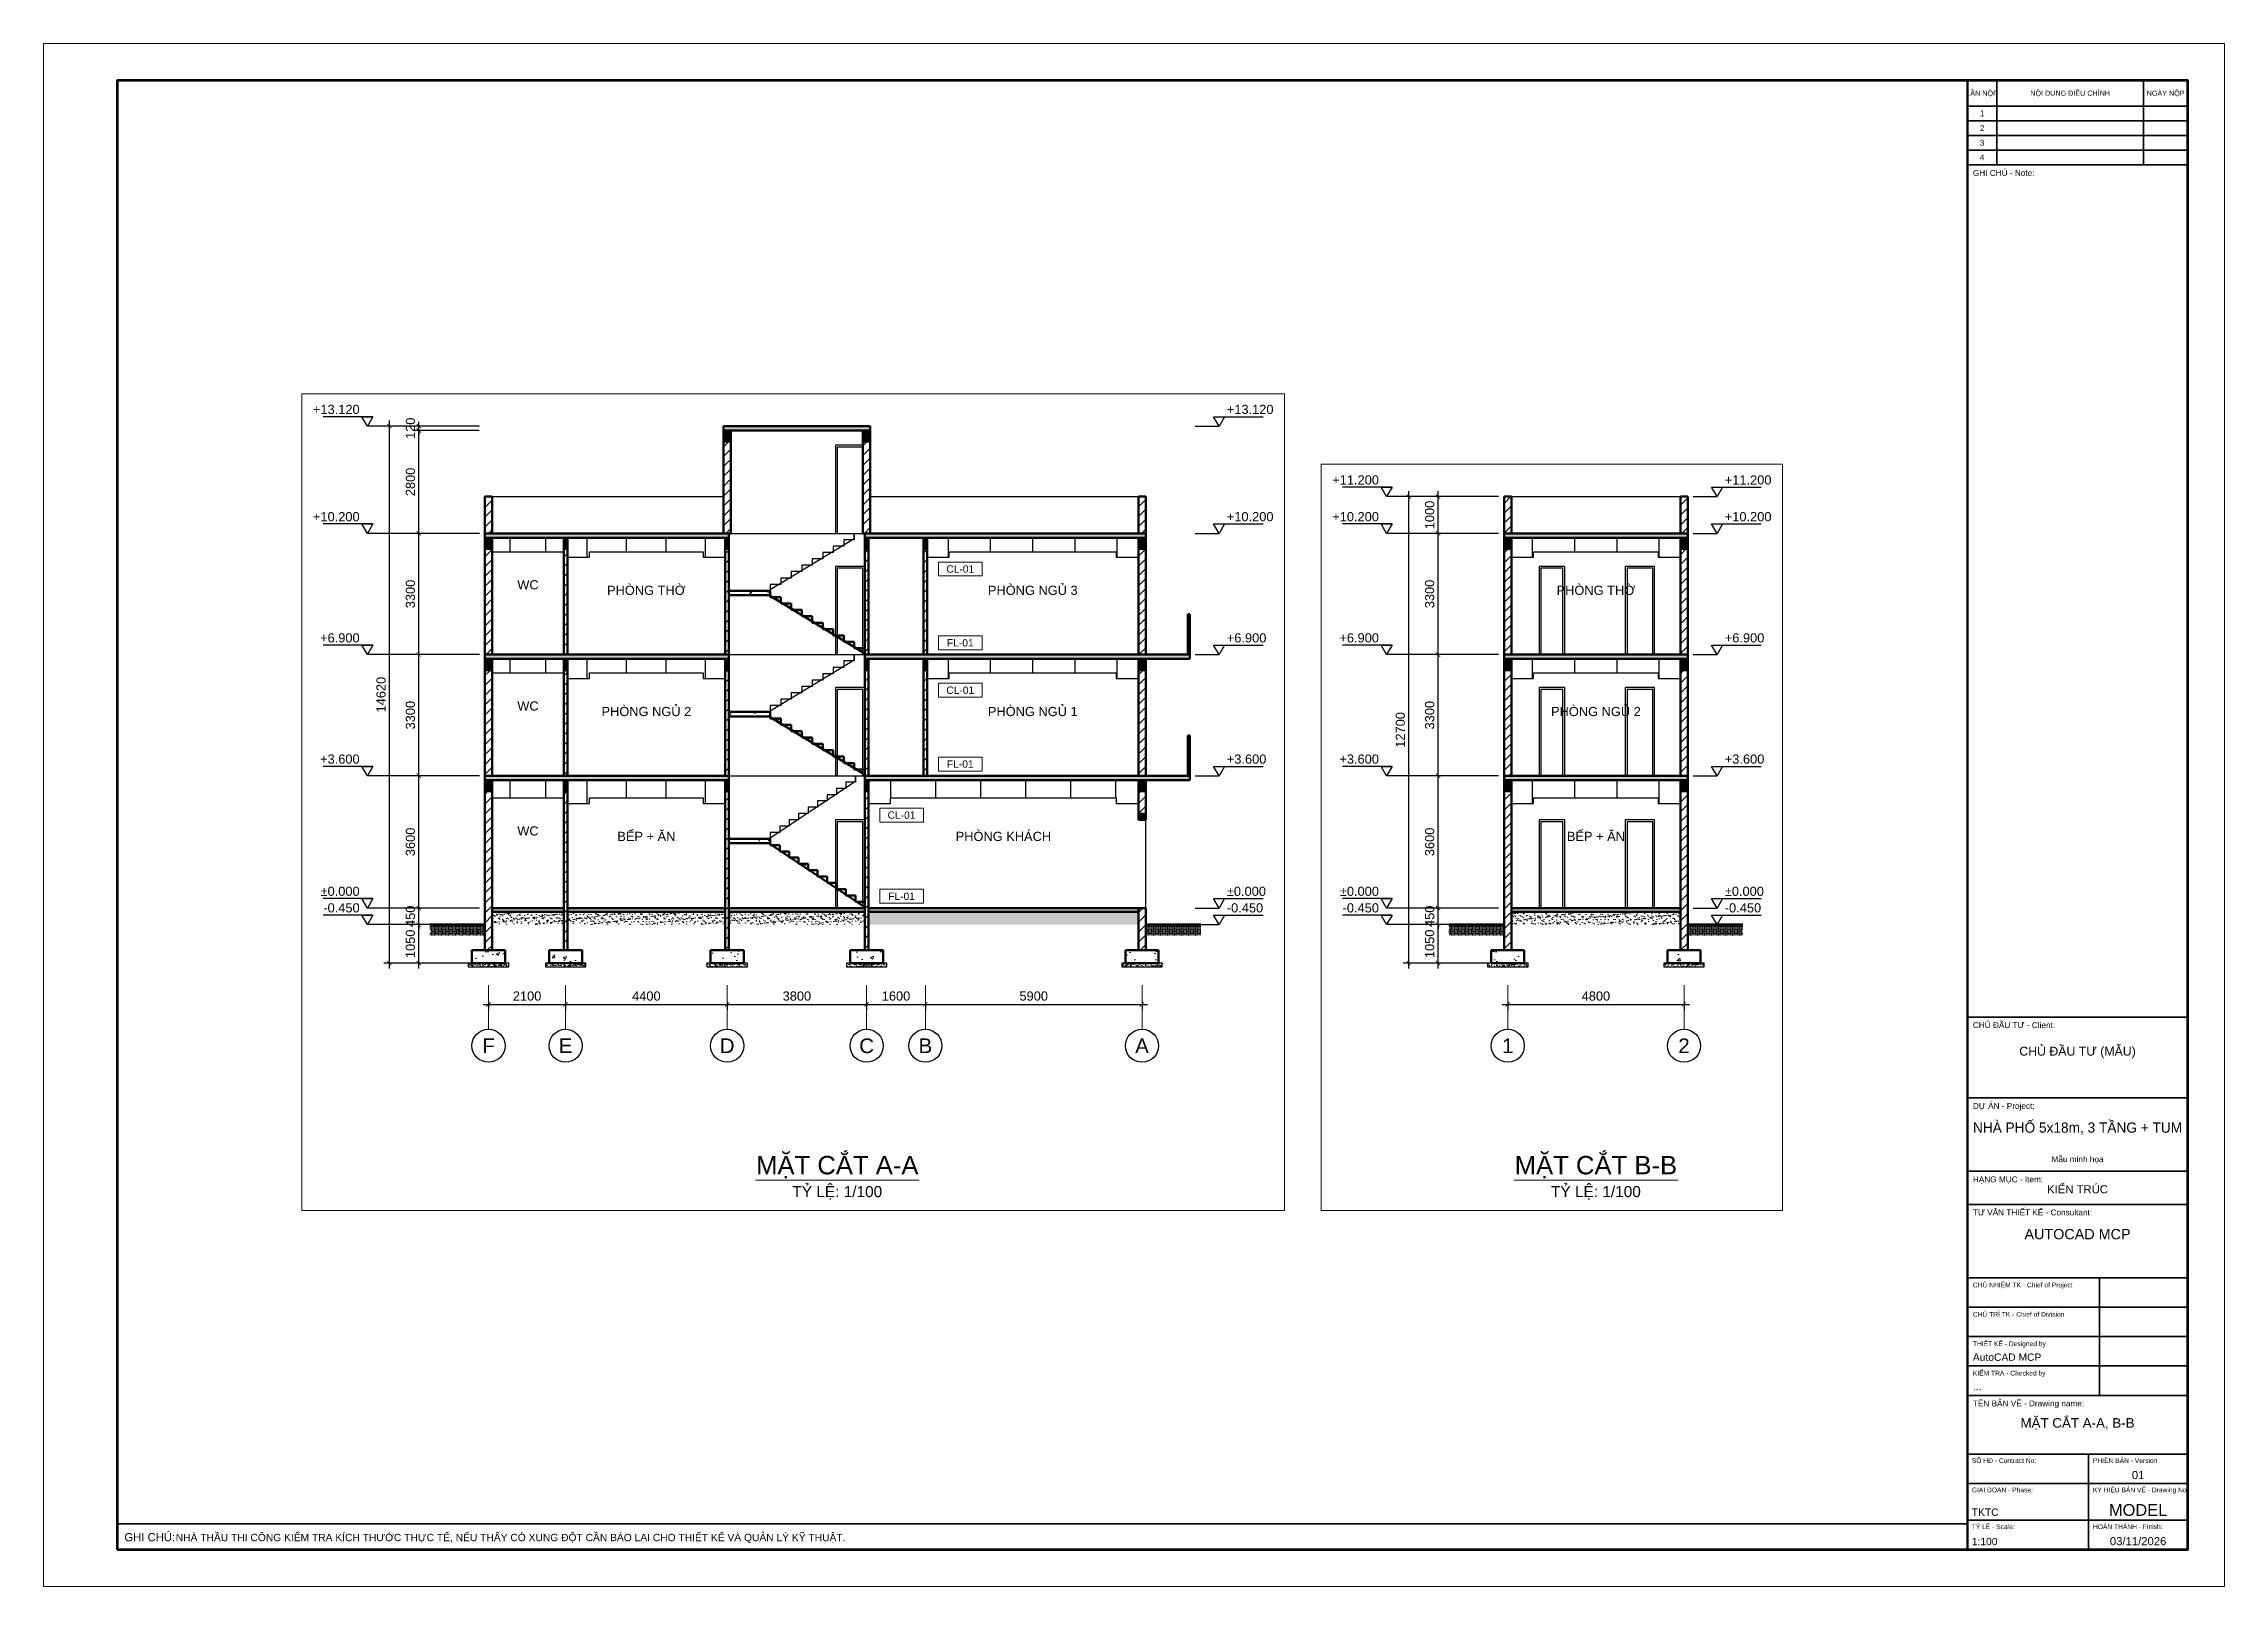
# Paper-space layout 'KT-04' of a CAD drawing. Header units: millimetres. Extents: x 0 to 594, y 0 to 420.
# The model-space entities are those that its viewports show. They can reach past a viewport. Long polylines and large blocks are cut down to what shows.
import ezdxf
from ezdxf.enums import TextEntityAlignment as Align

# ---------------------------------------------------------------- set-up
doc = ezdxf.new("R2010")
doc.units = ezdxf.units.MM
doc.header["$LTSCALE"] = 40
doc.linetypes.add('CENTER', pattern=[50.8, 31.75, -6.35, 6.35, -6.35])
for name, color, linetype, lineweight in [('A-ANNO-DIMS', 1, 'Continuous', 18), ('A-ANNO-NOTE', 7, 'Continuous', 18), ('A-ANNO-SYMB', 7, 'Continuous', 25), ('A-ANNO-TEXT', 7, 'Continuous', 18), ('A-ANNO-TTLB', 7, 'Continuous', 35), ('A-CLNG', 7, 'Continuous', 25), ('A-ELEV', 7, 'Continuous', 25), ('A-ELEV-OTLN', 7, 'Continuous', 50), ('A-SECT', 7, 'Continuous', 50), ('A-SECT-PATT', 8, 'Continuous', 9), ('S-GRID', 1, 'CENTER', 18), ('S-GRID-IDEN', 7, 'Continuous', 25)]:
    doc.layers.add(name, color=color, linetype=linetype, lineweight=lineweight)
doc.layers.add('A-ANNO-VPRT', color=8, linetype='Continuous', lineweight=9, plot=False)
doc.styles.add('MCP-ARIAL', font='arial.ttf')
doc.dimstyles.new('MCP-1-100', dxfattribs={"dimscale": 100, "dimtxt": 2.5, "dimasz": 1.2, "dimexe": 1.5, "dimexo": 1.5, "dimgap": 1, "dimtad": 1, "dimdec": 0, "dimdsep": 46, "dimtxsty": 'MCP-ARIAL', "dimblk": 'ARCHTICK', "dimblk1": 'ARCHTICK', "dimblk2": 'ARCHTICK', "dimcen": 0.09, "dimdle": 1.5, "dimclrd": 256, "dimclre": 256, "dimclrt": 256, "dimadec": 0, "dimazin": 0, "dimtfac": 1, "dimtdec": 4, "dimtix": 1, "dimtmove": 2, "dimatfit": 3, "dimfxl": 1, "dimtolj": 1, "dimtzin": 0, "dimarcsym": 0})

psp = doc.layouts.new('KT-04')

msp = doc.modelspace()

# ---------------------------------------------------------------- texts
at = {"layer": 'A-ANNO-TEXT', "style": 'MCP-ARIAL'}
for s, p in [('WC', (112357.169, 9663.492)), ('PHÒNG THỜ', (115582.169, 9513.492)), ('PHÒNG NGỦ 3', (126107.169, 9513.492)), ('PHÒNG THỜ', (143964.339, 9513.492)), ('WC', (112357.169, 6363.492)), ('PHÒNG NGỦ 2', (115582.169, 6213.492)), ('PHÒNG NGỦ 1', (126107.169, 6213.492)), ('PHÒNG NGỦ 2', (143964.339, 6213.492)), ('WC', (112357.169, 2963.492)), ('BẾP + ĂN', (115582.169, 2813.492)), ('PHÒNG KHÁCH', (125307.169, 2813.492)), ('BẾP + ĂN', (143964.339, 2813.492))]:
    msp.add_text(s, height=250, dxfattribs=at).set_placement(p, align=Align.MIDDLE_CENTER)
for s, height, p in [('MẶT CẮT A-A', 500, (120782.17, -6386.51)), ('MẶT CẮT B-B', 500, (143964.34, -6386.51)), ('TỶ LỆ: 1/100', 300, (120782.17, -7006.51)), ('TỶ LỆ: 1/100', 300, (143964.34, -7006.51))]:
    msp.add_text(s, height=height, dxfattribs=at).set_placement(p, align=Align.CENTER)

# ---------------------------------------------------------------- blocks, each defined once
blk = doc.blocks.new('MCP_KHUNG_TEN_DOC_A2_NGANG')
at = {"lineweight": 50}
blk.add_line((524, 10), (524, 410), dxfattribs=at)
for p, q in [((532, 387), (532, 410)), ((572, 387), (572, 410)), ((524, 403), (584, 403)), ((524, 399), (584, 399)), ((524, 395), (584, 395)), ((524, 391), (584, 391)), ((560, 52), (560, 84)), ((524, 76), (584, 76)), ((524, 68), (584, 68)), ((524, 60), (584, 60)), ((557, 28), (557, 36)), ((557, 18), (557, 28)), ((557, 10), (557, 18))]:
    blk.add_line(p, q)
at = {"lineweight": 35}
for p, q in [((524, 387), (584, 387)), ((524, 155), (584, 155)), ((524, 133), (584, 133)), ((524, 113), (584, 113)), ((524, 104), (584, 104)), ((524, 84), (584, 84)), ((524, 52), (584, 52)), ((524, 36), (584, 36)), ((524, 28), (584, 28)), ((524, 18), (584, 18)), ((20, 17), (524, 17))]:
    blk.add_line(p, q, dxfattribs=at)
at = {"lineweight": 9}
blk.add_lwpolyline([(0, 0), (594, 0), (594, 420), (0, 420)], close=True, dxfattribs=at)
at = {"lineweight": 70}
blk.add_lwpolyline([(20, 10), (584, 10), (584, 410), (20, 410)], close=True, dxfattribs=at)
at = {"style": 'MCP-ARIAL'}
for s, height, p in [('LẦN NỘP', 1.4, (528, 405.8)), ('NỘI DUNG ĐIỀU CHỈNH', 1.4, (552, 405.8)), ('NGÀY NỘP', 1.4, (578, 405.8)), ('1', 1.6, (528, 400.2)), ('3', 1.6, (528, 392.2)), ('2', 1.6, (528, 396.2)), ('4', 1.6, (528, 388.2))]:
    blk.add_text(s, height=height, dxfattribs=at).set_placement(p, align=Align.CENTER)
for s, height, p in [('GHI CHÚ - Note:', 1.6, (525.5, 384)), ('CHỦ ĐẦU TƯ - Client:', 1.6, (525.5, 152)), ('DỰ ÁN - Project:', 1.6, (525.5, 130)), ('HẠNG MỤC - Item:', 1.6, (525.5, 110)), ('TƯ VẤN THIẾT KẾ - Consultant:', 1.6, (525.5, 101)), ('CHỦ NHIỆM TK - Chief of Project', 1.3, (525.5, 81.4)), ('CHỦ TRÌ TK - Chief of Division', 1.3, (525.5, 73.4)), ('THIẾT KẾ - Designed by', 1.3, (525.5, 65.4)), ('KIỂM TRA - Checked by', 1.3, (525.5, 57.4)), ('TÊN BẢN VẼ - Drawing name:', 1.6, (525.5, 49)), ('SỐ HĐ - Contract No:', 1.3, (525.2, 33.6)), ('PHIÊN BẢN - Version', 1.3, (558.2, 33.6)), ('GIAI ĐOẠN - Phase:', 1.3, (525.2, 25.6)), ('KÝ HIỆU BẢN VẼ - Drawing No', 1.3, (558.2, 25.6)), ('GHI CHÚ:', 2.2, (22, 12.3)), ('TỶ LỆ - Scale:', 1.3, (525.2, 15.6)), ('HOÀN THÀNH - Finish:', 1.3, (558.2, 15.6))]:
    blk.add_text(s, height=height, dxfattribs=at).set_placement(p)
for tag, height, p in [('CHU_DAU_TU', 2.4, (554, 144.5)), ('DIA_CHI_CDT', 1.6, (554, 135.5)), ('CONG_TRINH', 2.8, (554, 123.5)), ('DIA_DIEM', 1.6, (554, 115.5)), ('HANG_MUC', 2.2, (554, 107)), ('CONG_TY', 2.8, (554, 94.5)), ('DIA_CHI_TV', 1.6, (554, 86.5)), ('TEN_BAN_VE', 2.6, (554, 43.2)), ('TEN_BAN_VE_2', 2.6, (554, 38.6)), ('PHIEN_BAN', 2.2, (570.5, 29.2)), ('SO_BAN_VE', 3.2, (570.5, 19.2)), ('NGAY', 2.2, (570.5, 11.2))]:
    blk.add_attdef(tag, text='', height=height, dxfattribs=at).set_placement(p, align=Align.CENTER)
for tag, p in [('CHU_NHIEM', (525.5, 77.4)), ('CHU_TRI', (525.5, 69.4)), ('THIET_KE', (525.5, 61.4)), ('KIEM_TRA', (525.5, 53.4)), ('SO_HD', (525.2, 29.2)), ('GIAI_DOAN', (525.2, 19.2)), ('GHI_CHU_CHUNG', (36, 12.3)), ('TY_LE', (525.2, 11.2))]:
    blk.add_attdef(tag, p, '', height=2, dxfattribs=at)
blk = doc.blocks.new('MCP_THE_5')
blk.add_lwpolyline([(-5.95, -1.9), (5.95, -1.9), (5.95, 1.9), (-5.95, 1.9)], close=True)
at = {"style": 'MCP-ARIAL'}
blk.add_attdef('MA', text='', height=2, dxfattribs=at).set_placement((0, 0), align=Align.MIDDLE_CENTER)
blk = doc.blocks.new('MCP_COTE')
blk.add_line((-1.5, 2.55), (12, 2.55))
blk.add_lwpolyline([(0, 0), (-1.5, 2.55), (1.5, 2.55)], close=True)
at = {"style": 'MCP-ARIAL'}
blk.add_attdef('COTE', (2.1, 3.3), '', height=2.5, dxfattribs=at)
blk = doc.blocks.new('MCP_COTE_TRAI')
blk.add_line((1.5, 2.55), (-12, 2.55))
blk.add_lwpolyline([(0, 0), (-1.5, 2.55), (1.5, 2.55)], close=True)
at = {"style": 'MCP-ARIAL'}
blk.add_attdef('COTE', text='', height=2.5, dxfattribs=at).set_placement((-2.1, 3.3), align=Align.RIGHT)
blk = doc.blocks.new('_ArchTick')
at = {"color": 0, "linetype": 'ByBlock', "const_width": 0.15}
blk.add_lwpolyline([(-0.5, -0.5), (0.5, 0.5)], dxfattribs=at)
blk = doc.blocks.new('*D180')
at = {"layer": 'A-ANNO-DIMS', "lineweight": -2, "transparency": 16777216}
for p, q in [((111032, 413), (109232, 413)), ((109382, -787), (109382, 563)), ((111032, -637), (109232, -637))]:
    blk.add_line(p, q, dxfattribs=at)
at = {"layer": 'Defpoints', "color": 0, "transparency": 16777216}
for p in [(109382, 413), (111182, 413), (111182, -637)]:
    blk.add_point(p, dxfattribs=at)
at = {"layer": 'A-ANNO-DIMS', "lineweight": -2, "transparency": 16777216, "xscale": 120, "yscale": 120, "zscale": 120}
for p, rotation in [((109382, 413), 90), ((109382, -637), 270)]:
    blk.add_blockref('_ArchTick', p, dxfattribs=dict(at, rotation=rotation))
at = {"layer": 'A-ANNO-DIMS', "transparency": 16777216, "insert": (109155, -112), "char_height": 250, "attachment_point": 5, "rotation": 90, "style": 'MCP-ARIAL'}
blk.add_mtext('\\A1;1050', dxfattribs=at)
blk = doc.blocks.new('*D181')
at = {"layer": 'A-ANNO-DIMS', "lineweight": -2, "transparency": 16777216}
for p, q in [((111032, 863), (109232, 863)), ((109382, 863), (109382, 983)), ((109382, 413), (109382, 863)), ((111032, 413), (109232, 413)), ((109382, 413), (109382, 293))]:
    blk.add_line(p, q, dxfattribs=at)
at = {"layer": 'Defpoints', "color": 0, "transparency": 16777216}
for p in [(109382, 863), (111182, 863), (111182, 413)]:
    blk.add_point(p, dxfattribs=at)
at = {"layer": 'A-ANNO-DIMS', "lineweight": -2, "transparency": 16777216, "xscale": 120, "yscale": 120, "zscale": 120}
for p, rotation in [((109382, 863), 270), ((109382, 413), 90)]:
    blk.add_blockref('_ArchTick', p, dxfattribs=dict(at, rotation=rotation))
at = {"layer": 'A-ANNO-DIMS', "transparency": 16777216, "insert": (109155, 638), "char_height": 250, "attachment_point": 5, "rotation": 90, "style": 'MCP-ARIAL'}
blk.add_mtext('\\A1;450', dxfattribs=at)
blk = doc.blocks.new('*D182')
at = {"layer": 'A-ANNO-DIMS', "lineweight": -2, "transparency": 16777216}
for p, q in [((111032, 4463), (109232, 4463)), ((109382, 713), (109382, 4613)), ((111032, 863), (109232, 863))]:
    blk.add_line(p, q, dxfattribs=at)
at = {"layer": 'Defpoints', "color": 0, "transparency": 16777216}
for p in [(109382, 4463), (111182, 4463), (111182, 863)]:
    blk.add_point(p, dxfattribs=at)
at = {"layer": 'A-ANNO-DIMS', "lineweight": -2, "transparency": 16777216, "xscale": 120, "yscale": 120, "zscale": 120}
for p, rotation in [((109382, 4463), 90), ((109382, 863), 270)]:
    blk.add_blockref('_ArchTick', p, dxfattribs=dict(at, rotation=rotation))
at = {"layer": 'A-ANNO-DIMS', "transparency": 16777216, "insert": (109154, 2663), "char_height": 250, "attachment_point": 5, "rotation": 90, "style": 'MCP-ARIAL'}
blk.add_mtext('\\A1;3600', dxfattribs=at)
blk = doc.blocks.new('*D183')
at = {"layer": 'A-ANNO-DIMS', "lineweight": -2, "transparency": 16777216}
for p, q in [((111032, 7763), (109232, 7763)), ((109382, 4313), (109382, 7913)), ((111032, 4463), (109232, 4463))]:
    blk.add_line(p, q, dxfattribs=at)
at = {"layer": 'Defpoints', "color": 0, "transparency": 16777216}
for p in [(109382, 7763), (111182, 7763), (111182, 4463)]:
    blk.add_point(p, dxfattribs=at)
at = {"layer": 'A-ANNO-DIMS', "lineweight": -2, "transparency": 16777216, "xscale": 120, "yscale": 120, "zscale": 120}
for p, rotation in [((109382, 7763), 90), ((109382, 4463), 270)]:
    blk.add_blockref('_ArchTick', p, dxfattribs=dict(at, rotation=rotation))
at = {"layer": 'A-ANNO-DIMS', "transparency": 16777216, "insert": (109154, 6113), "char_height": 250, "attachment_point": 5, "rotation": 90, "style": 'MCP-ARIAL'}
blk.add_mtext('\\A1;3300', dxfattribs=at)
blk = doc.blocks.new('*D184')
at = {"layer": 'A-ANNO-DIMS', "lineweight": -2, "transparency": 16777216}
for p, q in [((111032, 11063), (109232, 11063)), ((109382, 7613), (109382, 11213)), ((111032, 7763), (109232, 7763))]:
    blk.add_line(p, q, dxfattribs=at)
at = {"layer": 'Defpoints', "color": 0, "transparency": 16777216}
for p in [(109382, 11063), (111182, 11063), (111182, 7763)]:
    blk.add_point(p, dxfattribs=at)
at = {"layer": 'A-ANNO-DIMS', "lineweight": -2, "transparency": 16777216, "xscale": 120, "yscale": 120, "zscale": 120}
for p, rotation in [((109382, 11063), 90), ((109382, 7763), 270)]:
    blk.add_blockref('_ArchTick', p, dxfattribs=dict(at, rotation=rotation))
at = {"layer": 'A-ANNO-DIMS', "transparency": 16777216, "insert": (109154, 9413), "char_height": 250, "attachment_point": 5, "rotation": 90, "style": 'MCP-ARIAL'}
blk.add_mtext('\\A1;3300', dxfattribs=at)
blk = doc.blocks.new('*D185')
at = {"layer": 'A-ANNO-DIMS', "lineweight": -2, "transparency": 16777216}
for p, q in [((111032, 13863), (109232, 13863)), ((109382, 10913), (109382, 14013)), ((111032, 11063), (109232, 11063))]:
    blk.add_line(p, q, dxfattribs=at)
at = {"layer": 'Defpoints', "color": 0, "transparency": 16777216}
for p in [(109382, 13863), (111182, 13863), (111182, 11063)]:
    blk.add_point(p, dxfattribs=at)
at = {"layer": 'A-ANNO-DIMS', "lineweight": -2, "transparency": 16777216, "xscale": 120, "yscale": 120, "zscale": 120}
for p, rotation in [((109382, 13863), 90), ((109382, 11063), 270)]:
    blk.add_blockref('_ArchTick', p, dxfattribs=dict(at, rotation=rotation))
at = {"layer": 'A-ANNO-DIMS', "transparency": 16777216, "insert": (109155, 12463), "char_height": 250, "attachment_point": 5, "rotation": 90, "style": 'MCP-ARIAL'}
blk.add_mtext('\\A1;2800', dxfattribs=at)
blk = doc.blocks.new('*D186')
at = {"layer": 'A-ANNO-DIMS', "lineweight": -2, "transparency": 16777216}
for p, q in [((111032, 13983), (109232, 13983)), ((111032, 13863), (109232, 13863)), ((109382, 13983), (109382, 14103)), ((109382, 13863), (109382, 13983)), ((109382, 13863), (109382, 13743))]:
    blk.add_line(p, q, dxfattribs=at)
at = {"layer": 'Defpoints', "color": 0, "transparency": 16777216}
for p in [(109382, 13983), (111182, 13983), (111182, 13863)]:
    blk.add_point(p, dxfattribs=at)
at = {"layer": 'A-ANNO-DIMS', "lineweight": -2, "transparency": 16777216, "xscale": 120, "yscale": 120, "zscale": 120}
for p, rotation in [((109382, 13983), 270), ((109382, 13863), 90)]:
    blk.add_blockref('_ArchTick', p, dxfattribs=dict(at, rotation=rotation))
at = {"layer": 'A-ANNO-DIMS', "transparency": 16777216, "insert": (109155, 13923), "char_height": 250, "attachment_point": 5, "rotation": 90, "style": 'MCP-ARIAL'}
blk.add_mtext('\\A1;120', dxfattribs=at)
blk = doc.blocks.new('*D187')
at = {"layer": 'A-ANNO-DIMS', "lineweight": -2, "transparency": 16777216}
for p, q in [((111032, 13983), (108432, 13983)), ((108582, -787), (108582, 14133)), ((111032, -637), (108432, -637))]:
    blk.add_line(p, q, dxfattribs=at)
at = {"layer": 'Defpoints', "color": 0, "transparency": 16777216}
for p in [(108582, 13983), (111182, 13983), (111182, -637)]:
    blk.add_point(p, dxfattribs=at)
at = {"layer": 'A-ANNO-DIMS', "lineweight": -2, "transparency": 16777216, "xscale": 120, "yscale": 120, "zscale": 120}
for p, rotation in [((108582, 13983), 90), ((108582, -637), 270)]:
    blk.add_blockref('_ArchTick', p, dxfattribs=dict(at, rotation=rotation))
at = {"layer": 'A-ANNO-DIMS', "transparency": 16777216, "insert": (108355, 6673), "char_height": 250, "attachment_point": 5, "rotation": 90, "style": 'MCP-ARIAL'}
blk.add_mtext('\\A1;14620', dxfattribs=at)
blk = doc.blocks.new('MCP_TRUC')
blk.add_circle((0, 0), 4.5)
at = {"style": 'MCP-ARIAL'}
blk.add_attdef('SO', text='', height=4, dxfattribs=at).set_placement((0, 0), align=Align.MIDDLE_CENTER)
blk = doc.blocks.new('*D188')
at = {"layer": 'A-ANNO-DIMS', "lineweight": -2, "transparency": 16777216}
for p, q in [((111132, -1762), (113532, -1762)), ((111282, -1687), (111282, -1912)), ((113382, -1687), (113382, -1912))]:
    blk.add_line(p, q, dxfattribs=at)
at = {"layer": 'Defpoints', "color": 0, "transparency": 16777216}
for p in [(111282, -1537), (113382, -1537), (113382, -1762)]:
    blk.add_point(p, dxfattribs=at)
at = {"layer": 'A-ANNO-DIMS', "lineweight": -2, "transparency": 16777216, "xscale": 120, "yscale": 120, "zscale": 120, "rotation": 180}
blk.add_blockref('_ArchTick', (111282, -1762), dxfattribs=at)
at = {"layer": 'A-ANNO-DIMS', "lineweight": -2, "transparency": 16777216, "xscale": 120, "yscale": 120, "zscale": 120}
blk.add_blockref('_ArchTick', (113382, -1762), dxfattribs=at)
at = {"layer": 'A-ANNO-DIMS', "transparency": 16777216, "insert": (112332, -1534), "char_height": 250, "attachment_point": 5, "style": 'MCP-ARIAL'}
blk.add_mtext('\\A1;2100', dxfattribs=at)
blk = doc.blocks.new('*D189')
at = {"layer": 'A-ANNO-DIMS', "lineweight": -2, "transparency": 16777216}
for p, q in [((113232, -1762), (117932, -1762)), ((113382, -1687), (113382, -1912)), ((117782, -1687), (117782, -1912))]:
    blk.add_line(p, q, dxfattribs=at)
at = {"layer": 'Defpoints', "color": 0, "transparency": 16777216}
for p in [(113382, -1537), (117782, -1537), (117782, -1762)]:
    blk.add_point(p, dxfattribs=at)
at = {"layer": 'A-ANNO-DIMS', "lineweight": -2, "transparency": 16777216, "xscale": 120, "yscale": 120, "zscale": 120, "rotation": 180}
blk.add_blockref('_ArchTick', (113382, -1762), dxfattribs=at)
at = {"layer": 'A-ANNO-DIMS', "lineweight": -2, "transparency": 16777216, "xscale": 120, "yscale": 120, "zscale": 120}
blk.add_blockref('_ArchTick', (117782, -1762), dxfattribs=at)
at = {"layer": 'A-ANNO-DIMS', "transparency": 16777216, "insert": (115582, -1534), "char_height": 250, "attachment_point": 5, "style": 'MCP-ARIAL'}
blk.add_mtext('\\A1;4400', dxfattribs=at)
blk = doc.blocks.new('*D190')
at = {"layer": 'A-ANNO-DIMS', "lineweight": -2, "transparency": 16777216}
for p, q in [((117632, -1762), (121732, -1762)), ((117782, -1687), (117782, -1912)), ((121582, -1687), (121582, -1912))]:
    blk.add_line(p, q, dxfattribs=at)
at = {"layer": 'Defpoints', "color": 0, "transparency": 16777216}
for p in [(117782, -1537), (121582, -1537), (121582, -1762)]:
    blk.add_point(p, dxfattribs=at)
at = {"layer": 'A-ANNO-DIMS', "lineweight": -2, "transparency": 16777216, "xscale": 120, "yscale": 120, "zscale": 120, "rotation": 180}
blk.add_blockref('_ArchTick', (117782, -1762), dxfattribs=at)
at = {"layer": 'A-ANNO-DIMS', "lineweight": -2, "transparency": 16777216, "xscale": 120, "yscale": 120, "zscale": 120}
blk.add_blockref('_ArchTick', (121582, -1762), dxfattribs=at)
at = {"layer": 'A-ANNO-DIMS', "transparency": 16777216, "insert": (119682, -1534), "char_height": 250, "attachment_point": 5, "style": 'MCP-ARIAL'}
blk.add_mtext('\\A1;3800', dxfattribs=at)
blk = doc.blocks.new('*D191')
at = {"layer": 'A-ANNO-DIMS', "lineweight": -2, "transparency": 16777216}
for p, q in [((121432, -1762), (123332, -1762)), ((121582, -1687), (121582, -1912)), ((123182, -1687), (123182, -1912))]:
    blk.add_line(p, q, dxfattribs=at)
at = {"layer": 'Defpoints', "color": 0, "transparency": 16777216}
for p in [(121582, -1537), (123182, -1537), (123182, -1762)]:
    blk.add_point(p, dxfattribs=at)
at = {"layer": 'A-ANNO-DIMS', "lineweight": -2, "transparency": 16777216, "xscale": 120, "yscale": 120, "zscale": 120, "rotation": 180}
blk.add_blockref('_ArchTick', (121582, -1762), dxfattribs=at)
at = {"layer": 'A-ANNO-DIMS', "lineweight": -2, "transparency": 16777216, "xscale": 120, "yscale": 120, "zscale": 120}
blk.add_blockref('_ArchTick', (123182, -1762), dxfattribs=at)
at = {"layer": 'A-ANNO-DIMS', "transparency": 16777216, "insert": (122382, -1534), "char_height": 250, "attachment_point": 5, "style": 'MCP-ARIAL'}
blk.add_mtext('\\A1;1600', dxfattribs=at)
blk = doc.blocks.new('*D192')
at = {"layer": 'A-ANNO-DIMS', "lineweight": -2, "transparency": 16777216}
for p, q in [((123032, -1762), (129232, -1762)), ((123182, -1687), (123182, -1912)), ((129082, -1687), (129082, -1912))]:
    blk.add_line(p, q, dxfattribs=at)
at = {"layer": 'Defpoints', "color": 0, "transparency": 16777216}
for p in [(123182, -1537), (129082, -1537), (129082, -1762)]:
    blk.add_point(p, dxfattribs=at)
at = {"layer": 'A-ANNO-DIMS', "lineweight": -2, "transparency": 16777216, "xscale": 120, "yscale": 120, "zscale": 120, "rotation": 180}
blk.add_blockref('_ArchTick', (123182, -1762), dxfattribs=at)
at = {"layer": 'A-ANNO-DIMS', "lineweight": -2, "transparency": 16777216, "xscale": 120, "yscale": 120, "zscale": 120}
blk.add_blockref('_ArchTick', (129082, -1762), dxfattribs=at)
at = {"layer": 'A-ANNO-DIMS', "transparency": 16777216, "insert": (126132, -1534), "char_height": 250, "attachment_point": 5, "style": 'MCP-ARIAL'}
blk.add_mtext('\\A1;5900', dxfattribs=at)
blk = doc.blocks.new('*D193')
at = {"layer": 'A-ANNO-DIMS', "lineweight": -2, "transparency": 16777216}
for p, q in [((141314, 413), (139514, 413)), ((139664, -787), (139664, 563)), ((141314, -637), (139514, -637))]:
    blk.add_line(p, q, dxfattribs=at)
at = {"layer": 'Defpoints', "color": 0, "transparency": 16777216}
for p in [(139664, 413), (141464, 413), (141464, -637)]:
    blk.add_point(p, dxfattribs=at)
at = {"layer": 'A-ANNO-DIMS', "lineweight": -2, "transparency": 16777216, "xscale": 120, "yscale": 120, "zscale": 120}
for p, rotation in [((139664, 413), 90), ((139664, -637), 270)]:
    blk.add_blockref('_ArchTick', p, dxfattribs=dict(at, rotation=rotation))
at = {"layer": 'A-ANNO-DIMS', "transparency": 16777216, "insert": (139437, -112), "char_height": 250, "attachment_point": 5, "rotation": 90, "style": 'MCP-ARIAL'}
blk.add_mtext('\\A1;1050', dxfattribs=at)
blk = doc.blocks.new('*D194')
at = {"layer": 'A-ANNO-DIMS', "lineweight": -2, "transparency": 16777216}
for p, q in [((141314, 863), (139514, 863)), ((139664, 863), (139664, 983)), ((139664, 413), (139664, 863)), ((141314, 413), (139514, 413)), ((139664, 413), (139664, 293))]:
    blk.add_line(p, q, dxfattribs=at)
at = {"layer": 'Defpoints', "color": 0, "transparency": 16777216}
for p in [(139664, 863), (141464, 863), (141464, 413)]:
    blk.add_point(p, dxfattribs=at)
at = {"layer": 'A-ANNO-DIMS', "lineweight": -2, "transparency": 16777216, "xscale": 120, "yscale": 120, "zscale": 120}
for p, rotation in [((139664, 863), 270), ((139664, 413), 90)]:
    blk.add_blockref('_ArchTick', p, dxfattribs=dict(at, rotation=rotation))
at = {"layer": 'A-ANNO-DIMS', "transparency": 16777216, "insert": (139437, 638), "char_height": 250, "attachment_point": 5, "rotation": 90, "style": 'MCP-ARIAL'}
blk.add_mtext('\\A1;450', dxfattribs=at)
blk = doc.blocks.new('*D195')
at = {"layer": 'A-ANNO-DIMS', "lineweight": -2, "transparency": 16777216}
for p, q in [((141314, 4463), (139514, 4463)), ((139664, 713), (139664, 4613)), ((141314, 863), (139514, 863))]:
    blk.add_line(p, q, dxfattribs=at)
at = {"layer": 'Defpoints', "color": 0, "transparency": 16777216}
for p in [(139664, 4463), (141464, 4463), (141464, 863)]:
    blk.add_point(p, dxfattribs=at)
at = {"layer": 'A-ANNO-DIMS', "lineweight": -2, "transparency": 16777216, "xscale": 120, "yscale": 120, "zscale": 120}
for p, rotation in [((139664, 4463), 90), ((139664, 863), 270)]:
    blk.add_blockref('_ArchTick', p, dxfattribs=dict(at, rotation=rotation))
at = {"layer": 'A-ANNO-DIMS', "transparency": 16777216, "insert": (139437, 2663), "char_height": 250, "attachment_point": 5, "rotation": 90, "style": 'MCP-ARIAL'}
blk.add_mtext('\\A1;3600', dxfattribs=at)
blk = doc.blocks.new('*D196')
at = {"layer": 'A-ANNO-DIMS', "lineweight": -2, "transparency": 16777216}
for p, q in [((141314, 7763), (139514, 7763)), ((139664, 4313), (139664, 7913)), ((141314, 4463), (139514, 4463))]:
    blk.add_line(p, q, dxfattribs=at)
at = {"layer": 'Defpoints', "color": 0, "transparency": 16777216}
for p in [(139664, 7763), (141464, 7763), (141464, 4463)]:
    blk.add_point(p, dxfattribs=at)
at = {"layer": 'A-ANNO-DIMS', "lineweight": -2, "transparency": 16777216, "xscale": 120, "yscale": 120, "zscale": 120}
for p, rotation in [((139664, 7763), 90), ((139664, 4463), 270)]:
    blk.add_blockref('_ArchTick', p, dxfattribs=dict(at, rotation=rotation))
at = {"layer": 'A-ANNO-DIMS', "transparency": 16777216, "insert": (139437, 6113), "char_height": 250, "attachment_point": 5, "rotation": 90, "style": 'MCP-ARIAL'}
blk.add_mtext('\\A1;3300', dxfattribs=at)
blk = doc.blocks.new('*D197')
at = {"layer": 'A-ANNO-DIMS', "lineweight": -2, "transparency": 16777216}
for p, q in [((141314, 11063), (139514, 11063)), ((139664, 7613), (139664, 11213)), ((141314, 7763), (139514, 7763))]:
    blk.add_line(p, q, dxfattribs=at)
at = {"layer": 'Defpoints', "color": 0, "transparency": 16777216}
for p in [(139664, 11063), (141464, 11063), (141464, 7763)]:
    blk.add_point(p, dxfattribs=at)
at = {"layer": 'A-ANNO-DIMS', "lineweight": -2, "transparency": 16777216, "xscale": 120, "yscale": 120, "zscale": 120}
for p, rotation in [((139664, 11063), 90), ((139664, 7763), 270)]:
    blk.add_blockref('_ArchTick', p, dxfattribs=dict(at, rotation=rotation))
at = {"layer": 'A-ANNO-DIMS', "transparency": 16777216, "insert": (139437, 9413), "char_height": 250, "attachment_point": 5, "rotation": 90, "style": 'MCP-ARIAL'}
blk.add_mtext('\\A1;3300', dxfattribs=at)
blk = doc.blocks.new('*D198')
at = {"layer": 'A-ANNO-DIMS', "lineweight": -2, "transparency": 16777216}
for p, q in [((141314, 12063), (139514, 12063)), ((139664, 10913), (139664, 12213)), ((141314, 11063), (139514, 11063))]:
    blk.add_line(p, q, dxfattribs=at)
at = {"layer": 'Defpoints', "color": 0, "transparency": 16777216}
for p in [(139664, 12063), (141464, 12063), (141464, 11063)]:
    blk.add_point(p, dxfattribs=at)
at = {"layer": 'A-ANNO-DIMS', "lineweight": -2, "transparency": 16777216, "xscale": 120, "yscale": 120, "zscale": 120}
for p, rotation in [((139664, 12063), 90), ((139664, 11063), 270)]:
    blk.add_blockref('_ArchTick', p, dxfattribs=dict(at, rotation=rotation))
at = {"layer": 'A-ANNO-DIMS', "transparency": 16777216, "insert": (139437, 11563), "char_height": 250, "attachment_point": 5, "rotation": 90, "style": 'MCP-ARIAL'}
blk.add_mtext('\\A1;1000', dxfattribs=at)
blk = doc.blocks.new('*D199')
at = {"layer": 'A-ANNO-DIMS', "lineweight": -2, "transparency": 16777216}
for p, q in [((141314, 12063), (138714, 12063)), ((138864, -787), (138864, 12213)), ((141314, -637), (138714, -637))]:
    blk.add_line(p, q, dxfattribs=at)
at = {"layer": 'Defpoints', "color": 0, "transparency": 16777216}
for p in [(138864, 12063), (141464, 12063), (141464, -637)]:
    blk.add_point(p, dxfattribs=at)
at = {"layer": 'A-ANNO-DIMS', "lineweight": -2, "transparency": 16777216, "xscale": 120, "yscale": 120, "zscale": 120}
for p, rotation in [((138864, 12063), 90), ((138864, -637), 270)]:
    blk.add_blockref('_ArchTick', p, dxfattribs=dict(at, rotation=rotation))
at = {"layer": 'A-ANNO-DIMS', "transparency": 16777216, "insert": (138637, 5713), "char_height": 250, "attachment_point": 5, "rotation": 90, "style": 'MCP-ARIAL'}
blk.add_mtext('\\A1;12700', dxfattribs=at)
blk = doc.blocks.new('*D200')
at = {"layer": 'A-ANNO-DIMS', "lineweight": -2, "transparency": 16777216}
for p, q in [((141414, -1762), (146514, -1762)), ((141564, -1687), (141564, -1912)), ((146364, -1687), (146364, -1912))]:
    blk.add_line(p, q, dxfattribs=at)
at = {"layer": 'Defpoints', "color": 0, "transparency": 16777216}
for p in [(141564, -1537), (146364, -1537), (146364, -1762)]:
    blk.add_point(p, dxfattribs=at)
at = {"layer": 'A-ANNO-DIMS', "lineweight": -2, "transparency": 16777216, "xscale": 120, "yscale": 120, "zscale": 120, "rotation": 180}
blk.add_blockref('_ArchTick', (141564, -1762), dxfattribs=at)
at = {"layer": 'A-ANNO-DIMS', "lineweight": -2, "transparency": 16777216, "xscale": 120, "yscale": 120, "zscale": 120}
blk.add_blockref('_ArchTick', (146364, -1762), dxfattribs=at)
at = {"layer": 'A-ANNO-DIMS', "transparency": 16777216, "insert": (143964, -1534), "char_height": 250, "attachment_point": 5, "style": 'MCP-ARIAL'}
blk.add_mtext('\\A1;4800', dxfattribs=at)

# ---------------------------------------------------------------- dimensions: what is measured, and where the dimension line sits
at = {"layer": 'A-ANNO-DIMS'}
for base, p1, p2, picture, middle in [((108582.169, 13983.492), (111182.169, -636.508), (111182.169, 13983.492), '*D187', (108354.526, 6673.492)), ((109382.169, 13983.492), (111182.169, 13863.492), (111182.169, 13983.492), '*D186', (109154.526, 13923.492)), ((109382.169, 13863.492), (111182.169, 11063.492), (111182.169, 13863.492), '*D185', (109154.526, 12463.492)), ((138864.339, 12063.492), (141464.339, -636.508), (141464.339, 12063.492), '*D199', (138636.696, 5713.492)), ((139664.339, 12063.492), (141464.339, 11063.492), (141464.339, 12063.492), '*D198', (139436.696, 11563.492)), ((109382.169, 11063.492), (111182.169, 7763.492), (111182.169, 11063.492), '*D184', (109154.44, 9413.492)), ((139664.339, 11063.492), (141464.339, 7763.492), (141464.339, 11063.492), '*D197', (139436.61, 9413.492)), ((109382.169, 7763.492), (111182.169, 4463.492), (111182.169, 7763.492), '*D183', (109154.44, 6113.492)), ((139664.339, 7763.492), (141464.339, 4463.492), (141464.339, 7763.492), '*D196', (139436.61, 6113.492)), ((109382.169, 4463.492), (111182.169, 863.492), (111182.169, 4463.492), '*D182', (109154.44, 2663.492)), ((139664.339, 4463.492), (141464.339, 863.492), (141464.339, 4463.492), '*D195', (139436.61, 2663.492)), ((109382.169, 863.492), (111182.169, 413.492), (111182.169, 863.492), '*D181', (109154.526, 638.492)), ((139664.339, 863.492), (141464.339, 413.492), (141464.339, 863.492), '*D194', (139436.696, 638.492)), ((109382.169, 413.492), (111182.169, -636.508), (111182.169, 413.492), '*D180', (109154.526, -111.508)), ((139664.339, 413.492), (141464.339, -636.508), (141464.339, 413.492), '*D193', (139436.696, -111.508))]:
    dim = msp.add_linear_dim(base=base, p1=p1, p2=p2, angle=90, dimstyle='MCP-1-100', dxfattribs=at)
    dim.commit()
    dim.dimension.update_dxf_attribs({"geometry": picture, "text_midpoint": middle})
for base, p1, p2, picture, middle in [((113382.169, -1761.508), (111282.169, -1536.508), (113382.169, -1536.508), '*D188', (112332.169, -1533.865)), ((117782.169, -1761.508), (113382.169, -1536.508), (117782.169, -1536.508), '*D189', (115582.169, -1533.865)), ((121582.169, -1761.508), (117782.169, -1536.508), (121582.169, -1536.508), '*D190', (119682.169, -1533.779)), ((123182.169, -1761.508), (121582.169, -1536.508), (123182.169, -1536.508), '*D191', (122382.169, -1533.865)), ((129082.169, -1761.508), (123182.169, -1536.508), (129082.169, -1536.508), '*D192', (126132.169, -1533.865)), ((146364.339, -1761.508), (141564.339, -1536.508), (146364.339, -1536.508), '*D200', (143964.339, -1533.865))]:
    dim = msp.add_linear_dim(base=base, p1=p1, p2=p2, dimstyle='MCP-1-100', dxfattribs=at)
    dim.commit()
    dim.dimension.update_dxf_attribs({"geometry": picture, "text_midpoint": middle})

# ---------------------------------------------------------------- hatches: boundary and pattern name
at = {"layer": 'A-SECT-PATT'}
for points in [[(117682.169, 13863.492), (121682.169, 13863.492), (121682.169, 13983.492), (117682.169, 13983.492)], [(117682.169, 13563.492), (117882.169, 13563.492), (117882.169, 13863.492), (117682.169, 13863.492)], [(121482.169, 13563.492), (121682.169, 13563.492), (121682.169, 13863.492), (121482.169, 13863.492)], [(111182.169, 10943.492), (117832.169, 10943.492), (117832.169, 11063.492), (111182.169, 11063.492)], [(111182.169, 10643.492), (111382.169, 10643.492), (111382.169, 10943.492), (111182.169, 10943.492)], [(113332.169, 10643.492), (113432.169, 10643.492), (113432.169, 10943.492), (113332.169, 10943.492)], [(117732.169, 10643.492), (117832.169, 10643.492), (117832.169, 10943.492), (117732.169, 10943.492)], [(121532.169, 10943.492), (129182.169, 10943.492), (129182.169, 11063.492), (121532.169, 11063.492)], [(121532.169, 10643.492), (121632.169, 10643.492), (121632.169, 10943.492), (121532.169, 10943.492)], [(123132.169, 10643.492), (123232.169, 10643.492), (123232.169, 10943.492), (123132.169, 10943.492)], [(128982.169, 10643.492), (129182.169, 10643.492), (129182.169, 10943.492), (128982.169, 10943.492)], [(141464.339, 10943.492), (146464.339, 10943.492), (146464.339, 11063.492), (141464.339, 11063.492)], [(141464.339, 10643.492), (141664.339, 10643.492), (141664.339, 10943.492), (141464.339, 10943.492)], [(146264.339, 10643.492), (146464.339, 10643.492), (146464.339, 10943.492), (146264.339, 10943.492)], [(111182.169, 7643.492), (117832.169, 7643.492), (117832.169, 7763.492), (111182.169, 7763.492)], [(121532.169, 7643.492), (130382.169, 7643.492), (130382.169, 7763.492), (121532.169, 7763.492)], [(141464.339, 7643.492), (146464.339, 7643.492), (146464.339, 7763.492), (141464.339, 7763.492)], [(111182.169, 7343.492), (111382.169, 7343.492), (111382.169, 7643.492), (111182.169, 7643.492)], [(113332.169, 7343.492), (113432.169, 7343.492), (113432.169, 7643.492), (113332.169, 7643.492)], [(117732.169, 7343.492), (117832.169, 7343.492), (117832.169, 7643.492), (117732.169, 7643.492)], [(121532.169, 7343.492), (121632.169, 7343.492), (121632.169, 7643.492), (121532.169, 7643.492)], [(123132.169, 7343.492), (123232.169, 7343.492), (123232.169, 7643.492), (123132.169, 7643.492)], [(128982.169, 7343.492), (129182.169, 7343.492), (129182.169, 7643.492), (128982.169, 7643.492)], [(141464.339, 7343.492), (141664.339, 7343.492), (141664.339, 7643.492), (141464.339, 7643.492)], [(146264.339, 7343.492), (146464.339, 7343.492), (146464.339, 7643.492), (146264.339, 7643.492)], [(111182.169, 4343.492), (117832.169, 4343.492), (117832.169, 4463.492), (111182.169, 4463.492)], [(111182.169, 4043.492), (111382.169, 4043.492), (111382.169, 4343.492), (111182.169, 4343.492)], [(113332.169, 4043.492), (113432.169, 4043.492), (113432.169, 4343.492), (113332.169, 4343.492)], [(117732.169, 4043.492), (117832.169, 4043.492), (117832.169, 4343.492), (117732.169, 4343.492)], [(121532.169, 4343.492), (130382.169, 4343.492), (130382.169, 4463.492), (121532.169, 4463.492)], [(121532.169, 4043.492), (121632.169, 4043.492), (121632.169, 4343.492), (121532.169, 4343.492)], [(128982.169, 4043.492), (129182.169, 4043.492), (129182.169, 4343.492), (128982.169, 4343.492)], [(141464.339, 4343.492), (146464.339, 4343.492), (146464.339, 4463.492), (141464.339, 4463.492)], [(141464.339, 4043.492), (141664.339, 4043.492), (141664.339, 4343.492), (141464.339, 4343.492)], [(146264.339, 4043.492), (146464.339, 4043.492), (146464.339, 4343.492), (146264.339, 4343.492)], [(128982.169, 3263.492), (129182.169, 3263.492), (129182.169, 3463.492), (128982.169, 3463.492)], [(111382.169, 763.492), (113332.169, 763.492), (113332.169, 863.492), (111382.169, 863.492)], [(113432.169, 763.492), (117732.169, 763.492), (117732.169, 863.492), (113432.169, 863.492)], [(117832.169, 763.492), (121532.169, 763.492), (121532.169, 863.492), (117832.169, 863.492)], [(121632.169, 763.492), (128982.169, 763.492), (128982.169, 863.492), (121632.169, 863.492)], [(141664.339, 763.492), (146264.339, 763.492), (146264.339, 863.492), (141664.339, 863.492)]]:
    msp.add_hatch(color=256, dxfattribs=at).paths.add_polyline_path(points, flags=16)
h = msp.add_hatch(dxfattribs=at)
h.set_pattern_fill('ANSI31', color=256, scale=60, style=0)
h.paths.add_polyline_path([(117682.169, 11063.492), (117882.169, 11063.492), (117882.169, 13563.492), (117682.169, 13563.492)], flags=16)
h = msp.add_hatch(dxfattribs=at)
h.set_pattern_fill('ANSI31', color=256, scale=60, style=0)
h.paths.add_polyline_path([(121482.169, 11063.492), (121682.169, 11063.492), (121682.169, 13563.492), (121482.169, 13563.492)], flags=16)
h = msp.add_hatch(dxfattribs=at)
h.set_pattern_fill('ANSI31', color=256, scale=60, style=0)
h.paths.add_polyline_path([(111182.169, 11063.492), (111382.169, 11063.492), (111382.169, 12063.492), (111182.169, 12063.492)], flags=16)
h = msp.add_hatch(dxfattribs=at)
h.set_pattern_fill('ANSI31', color=256, scale=60, style=0)
h.paths.add_polyline_path([(128982.169, 11063.492), (129182.169, 11063.492), (129182.169, 12063.492), (128982.169, 12063.492)], flags=16)
h = msp.add_hatch(dxfattribs=at)
h.set_pattern_fill('ANSI31', color=256, scale=60, style=0)
h.paths.add_polyline_path([(141464.339, 11063.492), (141664.339, 11063.492), (141664.339, 12063.492), (141464.339, 12063.492)], flags=16)
h = msp.add_hatch(dxfattribs=at)
h.set_pattern_fill('ANSI31', color=256, scale=60, style=0)
h.paths.add_polyline_path([(146264.339, 11063.492), (146464.339, 11063.492), (146464.339, 12063.492), (146264.339, 12063.492)], flags=16)
h = msp.add_hatch(dxfattribs=at)
h.set_pattern_fill('ANSI31', color=256, scale=60, style=0)
h.paths.add_polyline_path([(111182.169, 7763.492), (111382.169, 7763.492), (111382.169, 10643.492), (111182.169, 10643.492)], flags=16)
h = msp.add_hatch(dxfattribs=at)
h.set_pattern_fill('ANSI31', color=256, scale=60, style=0)
h.paths.add_polyline_path([(113332.169, 7763.492), (113432.169, 7763.492), (113432.169, 10643.492), (113332.169, 10643.492)], flags=16)
h = msp.add_hatch(dxfattribs=at)
h.set_pattern_fill('ANSI31', color=256, scale=60, style=0)
h.paths.add_polyline_path([(117732.169, 7763.492), (117832.169, 7763.492), (117832.169, 10643.492), (117732.169, 10643.492)], flags=16)
h = msp.add_hatch(dxfattribs=at)
h.set_pattern_fill('ANSI31', color=256, scale=60, style=0)
h.paths.add_polyline_path([(121532.169, 7763.492), (121632.169, 7763.492), (121632.169, 10643.492), (121532.169, 10643.492)], flags=16)
h = msp.add_hatch(dxfattribs=at)
h.set_pattern_fill('ANSI31', color=256, scale=60, style=0)
h.paths.add_polyline_path([(123132.169, 7763.492), (123232.169, 7763.492), (123232.169, 10643.492), (123132.169, 10643.492)], flags=16)
h = msp.add_hatch(dxfattribs=at)
h.set_pattern_fill('ANSI31', color=256, scale=60, style=0)
h.paths.add_polyline_path([(128982.169, 7763.492), (129182.169, 7763.492), (129182.169, 10643.492), (128982.169, 10643.492)], flags=16)
h = msp.add_hatch(dxfattribs=at)
h.set_pattern_fill('ANSI31', color=256, scale=60, style=0)
h.paths.add_polyline_path([(141464.339, 7763.492), (141664.339, 7763.492), (141664.339, 10643.492), (141464.339, 10643.492)], flags=16)
h = msp.add_hatch(dxfattribs=at)
h.set_pattern_fill('ANSI31', color=256, scale=60, style=0)
h.paths.add_polyline_path([(146264.339, 7763.492), (146464.339, 7763.492), (146464.339, 10643.492), (146264.339, 10643.492)], flags=16)
h = msp.add_hatch(dxfattribs=at)
h.set_pattern_fill('AR-CONC', color=256, scale=5, style=0)
h.paths.add_polyline_path([(117832.169, 9380.334), (118957.169, 9380.334), (118957.169, 9500.334), (117832.169, 9500.334)], flags=16)
h = msp.add_hatch(dxfattribs=at)
h.set_pattern_fill('AR-CONC', color=256, scale=5, style=0)
h.paths.add_polyline_path([(121532.169, 7763.492), (121532.169, 7937.176), (121246.058, 7937.176), (121246.058, 8110.86), (120959.947, 8110.86), (120959.947, 8284.545), (120673.836, 8284.545), (120673.836, 8458.229), (120387.725, 8458.229), (120387.725, 8631.913), (120101.613, 8631.913), (120101.613, 8805.597), (119815.502, 8805.597), (119815.502, 8979.281), (119529.391, 8979.281), (119529.391, 9152.966), (119243.28, 9152.966), (119243.28, 9326.65), (118957.169, 9326.65), (118957.169, 9500.334), (118957.169, 9359.954), (121532.169, 7796.796)], flags=16)
h = msp.add_hatch(dxfattribs=at)
h.set_pattern_fill('ANSI31', color=256, scale=60, style=0)
h.paths.add_polyline_path([(111182.169, 4463.492), (111382.169, 4463.492), (111382.169, 7343.492), (111182.169, 7343.492)], flags=16)
h = msp.add_hatch(dxfattribs=at)
h.set_pattern_fill('ANSI31', color=256, scale=60, style=0)
h.paths.add_polyline_path([(113332.169, 4463.492), (113432.169, 4463.492), (113432.169, 7343.492), (113332.169, 7343.492)], flags=16)
h = msp.add_hatch(dxfattribs=at)
h.set_pattern_fill('ANSI31', color=256, scale=60, style=0)
h.paths.add_polyline_path([(117732.169, 4463.492), (117832.169, 4463.492), (117832.169, 7343.492), (117732.169, 7343.492)], flags=16)
h = msp.add_hatch(dxfattribs=at)
h.set_pattern_fill('ANSI31', color=256, scale=60, style=0)
h.paths.add_polyline_path([(121532.169, 4463.492), (121632.169, 4463.492), (121632.169, 7343.492), (121532.169, 7343.492)], flags=16)
h = msp.add_hatch(dxfattribs=at)
h.set_pattern_fill('ANSI31', color=256, scale=60, style=0)
h.paths.add_polyline_path([(123132.169, 4463.492), (123232.169, 4463.492), (123232.169, 7343.492), (123132.169, 7343.492)], flags=16)
h = msp.add_hatch(dxfattribs=at)
h.set_pattern_fill('ANSI31', color=256, scale=60, style=0)
h.paths.add_polyline_path([(128982.169, 4463.492), (129182.169, 4463.492), (129182.169, 7343.492), (128982.169, 7343.492)], flags=16)
h = msp.add_hatch(dxfattribs=at)
h.set_pattern_fill('ANSI31', color=256, scale=60, style=0)
h.paths.add_polyline_path([(141464.339, 4463.492), (141664.339, 4463.492), (141664.339, 7343.492), (141464.339, 7343.492)], flags=16)
h = msp.add_hatch(dxfattribs=at)
h.set_pattern_fill('ANSI31', color=256, scale=60, style=0)
h.paths.add_polyline_path([(146264.339, 4463.492), (146464.339, 4463.492), (146464.339, 7343.492), (146264.339, 7343.492)], flags=16)
h = msp.add_hatch(dxfattribs=at)
h.set_pattern_fill('AR-CONC', color=256, scale=5, style=0)
h.paths.add_polyline_path([(117832.169, 6080.334), (118957.169, 6080.334), (118957.169, 6200.334), (117832.169, 6200.334)], flags=16)
h = msp.add_hatch(dxfattribs=at)
h.set_pattern_fill('AR-CONC', color=256, scale=5, style=0)
h.paths.add_polyline_path([(121532.169, 4463.492), (121532.169, 4637.176), (121246.058, 4637.176), (121246.058, 4810.86), (120959.947, 4810.86), (120959.947, 4984.545), (120673.836, 4984.545), (120673.836, 5158.229), (120387.725, 5158.229), (120387.725, 5331.913), (120101.613, 5331.913), (120101.613, 5505.597), (119815.502, 5505.597), (119815.502, 5679.281), (119529.391, 5679.281), (119529.391, 5852.966), (119243.28, 5852.966), (119243.28, 6026.65), (118957.169, 6026.65), (118957.169, 6200.334), (118957.169, 6059.954), (121532.169, 4496.796)], flags=16)
h = msp.add_hatch(dxfattribs=at)
h.set_pattern_fill('ANSI31', color=256, scale=60, style=0)
h.paths.add_polyline_path([(111182.169, -286.508), (111382.169, -286.508), (111382.169, 4043.492), (111182.169, 4043.492)], flags=16)
h = msp.add_hatch(dxfattribs=at)
h.set_pattern_fill('ANSI31', color=256, scale=60, style=0)
h.paths.add_polyline_path([(113332.169, -286.508), (113432.169, -286.508), (113432.169, 4043.492), (113332.169, 4043.492)], flags=16)
h = msp.add_hatch(dxfattribs=at)
h.set_pattern_fill('ANSI31', color=256, scale=60, style=0)
h.paths.add_polyline_path([(117732.169, -286.508), (117832.169, -286.508), (117832.169, 4043.492), (117732.169, 4043.492)], flags=16)
h = msp.add_hatch(dxfattribs=at)
h.set_pattern_fill('ANSI31', color=256, scale=60, style=0)
h.paths.add_polyline_path([(121532.169, -286.508), (121632.169, -286.508), (121632.169, 4043.492), (121532.169, 4043.492)], flags=16)
h = msp.add_hatch(dxfattribs=at)
h.set_pattern_fill('ANSI31', color=256, scale=60, style=0)
h.paths.add_polyline_path([(128982.169, 3263.492), (129182.169, 3263.492), (129182.169, 4043.492), (128982.169, 4043.492)], flags=16)
h = msp.add_hatch(dxfattribs=at)
h.set_pattern_fill('ANSI31', color=256, scale=60, style=0)
h.paths.add_polyline_path([(141464.339, -286.508), (141664.339, -286.508), (141664.339, 4043.492), (141464.339, 4043.492)], flags=16)
h = msp.add_hatch(dxfattribs=at)
h.set_pattern_fill('ANSI31', color=256, scale=60, style=0)
h.paths.add_polyline_path([(146264.339, -286.508), (146464.339, -286.508), (146464.339, 4043.492), (146264.339, 4043.492)], flags=16)
h = msp.add_hatch(dxfattribs=at)
h.set_pattern_fill('AR-CONC', color=256, scale=5, style=0)
h.paths.add_polyline_path([(117832.169, 2629.206), (118957.169, 2629.206), (118957.169, 2749.206), (117832.169, 2749.206)], flags=16)
h = msp.add_hatch(dxfattribs=at)
h.set_pattern_fill('AR-CONC', color=256, scale=5, style=0)
h.paths.add_polyline_path([(121532.169, 863.492), (121532.169, 1034.921), (121274.669, 1034.921), (121274.669, 1206.349), (121017.169, 1206.349), (121017.169, 1377.778), (120759.669, 1377.778), (120759.669, 1549.206), (120502.169, 1549.206), (120502.169, 1720.635), (120244.669, 1720.635), (120244.669, 1892.063), (119987.169, 1892.063), (119987.169, 2063.492), (119729.669, 2063.492), (119729.669, 2234.921), (119472.169, 2234.921), (119472.169, 2406.349), (119214.669, 2406.349), (119214.669, 2577.778), (118957.169, 2577.778), (118957.169, 2749.206), (118957.169, 2605.046), (121532.169, 890.76)], flags=16)
h = msp.add_hatch(dxfattribs=at)
h.set_pattern_fill('AR-SAND', color=256, scale=3, style=0)
h.paths.add_polyline_path([(111382.169, 413.492), (113332.169, 413.492), (113332.169, 763.492), (111382.169, 763.492)], flags=16)
h = msp.add_hatch(dxfattribs=at)
h.set_pattern_fill('AR-SAND', color=256, scale=3, style=0)
h.paths.add_polyline_path([(113432.169, 413.492), (117732.169, 413.492), (117732.169, 763.492), (113432.169, 763.492)], flags=16)
h = msp.add_hatch(dxfattribs=at)
h.set_pattern_fill('AR-SAND', color=256, scale=3, style=0)
h.paths.add_polyline_path([(117832.169, 413.492), (121532.169, 413.492), (121532.169, 763.492), (117832.169, 763.492)], flags=16)
h = msp.add_hatch(dxfattribs=at)
h.set_pattern_fill('AR-SAND', color=256, scale=3, style=0)
h.paths.add_polyline_path([(121632.169, 413.492), (128982.169, 413.492), (128982.169, 763.492), (121632.169, 763.492)], flags=16)
h = msp.add_hatch(dxfattribs=at)
h.set_pattern_fill('ANSI31', color=256, scale=60, style=0)
h.paths.add_polyline_path([(128982.169, -286.508), (129182.169, -286.508), (129182.169, 863.492), (128982.169, 863.492)], flags=16)
h = msp.add_hatch(dxfattribs=at)
h.set_pattern_fill('AR-SAND', color=256, scale=3, style=0)
h.paths.add_polyline_path([(141664.339, 413.492), (146264.339, 413.492), (146264.339, 763.492), (141664.339, 763.492)], flags=16)
h = msp.add_hatch(dxfattribs=at)
h.set_pattern_fill('EARTH', color=256, scale=15, style=0)
h.paths.add_polyline_path([(109682.169, 413.492), (111182.169, 413.492), (111182.169, 113.492), (109682.169, 113.492)], flags=16)
h = msp.add_hatch(dxfattribs=at)
h.set_pattern_fill('EARTH', color=256, scale=15, style=0)
h.paths.add_polyline_path([(129182.169, 413.492), (130682.169, 413.492), (130682.169, 113.492), (129182.169, 113.492)], flags=16)
h = msp.add_hatch(dxfattribs=at)
h.set_pattern_fill('EARTH', color=256, scale=15, style=0)
h.paths.add_polyline_path([(139964.339, 413.492), (141464.339, 413.492), (141464.339, 113.492), (139964.339, 113.492)], flags=16)
h = msp.add_hatch(dxfattribs=at)
h.set_pattern_fill('EARTH', color=256, scale=15, style=0)
h.paths.add_polyline_path([(146464.339, 413.492), (147964.339, 413.492), (147964.339, 113.492), (146464.339, 113.492)], flags=16)
h = msp.add_hatch(dxfattribs=at)
h.set_pattern_fill('AR-CONC', color=256, scale=5, style=0)
h.paths.add_polyline_path([(110832.169, -636.508), (111732.169, -636.508), (111732.169, -286.508), (110832.169, -286.508)], flags=16)
h = msp.add_hatch(dxfattribs=at)
h.set_pattern_fill('AR-CONC', color=256, scale=5, style=0)
h.paths.add_polyline_path([(112932.169, -636.508), (113832.169, -636.508), (113832.169, -286.508), (112932.169, -286.508)], flags=16)
h = msp.add_hatch(dxfattribs=at)
h.set_pattern_fill('AR-CONC', color=256, scale=5, style=0)
h.paths.add_polyline_path([(117332.169, -636.508), (118232.169, -636.508), (118232.169, -286.508), (117332.169, -286.508)], flags=16)
h = msp.add_hatch(dxfattribs=at)
h.set_pattern_fill('AR-CONC', color=256, scale=5, style=0)
h.paths.add_polyline_path([(121132.169, -636.508), (122032.169, -636.508), (122032.169, -286.508), (121132.169, -286.508)], flags=16)
h = msp.add_hatch(dxfattribs=at)
h.set_pattern_fill('AR-CONC', color=256, scale=5, style=0)
h.paths.add_polyline_path([(128632.169, -636.508), (129532.169, -636.508), (129532.169, -286.508), (128632.169, -286.508)], flags=16)
h = msp.add_hatch(dxfattribs=at)
h.set_pattern_fill('AR-CONC', color=256, scale=5, style=0)
h.paths.add_polyline_path([(141114.339, -636.508), (142014.339, -636.508), (142014.339, -286.508), (141114.339, -286.508)], flags=16)
h = msp.add_hatch(dxfattribs=at)
h.set_pattern_fill('AR-CONC', color=256, scale=5, style=0)
h.paths.add_polyline_path([(145914.339, -636.508), (146814.339, -636.508), (146814.339, -286.508), (145914.339, -286.508)], flags=16)
h = msp.add_hatch(dxfattribs=at)
h.set_pattern_fill('AR-SAND', color=256, scale=2, style=0)
h.paths.add_polyline_path([(110732.169, -736.508), (111832.169, -736.508), (111832.169, -636.508), (110732.169, -636.508)], flags=16)
h = msp.add_hatch(dxfattribs=at)
h.set_pattern_fill('AR-SAND', color=256, scale=2, style=0)
h.paths.add_polyline_path([(112832.169, -736.508), (113932.169, -736.508), (113932.169, -636.508), (112832.169, -636.508)], flags=16)
h = msp.add_hatch(dxfattribs=at)
h.set_pattern_fill('AR-SAND', color=256, scale=2, style=0)
h.paths.add_polyline_path([(117232.169, -736.508), (118332.169, -736.508), (118332.169, -636.508), (117232.169, -636.508)], flags=16)
h = msp.add_hatch(dxfattribs=at)
h.set_pattern_fill('AR-SAND', color=256, scale=2, style=0)
h.paths.add_polyline_path([(121032.169, -736.508), (122132.169, -736.508), (122132.169, -636.508), (121032.169, -636.508)], flags=16)
h = msp.add_hatch(dxfattribs=at)
h.set_pattern_fill('AR-SAND', color=256, scale=2, style=0)
h.paths.add_polyline_path([(128532.169, -736.508), (129632.169, -736.508), (129632.169, -636.508), (128532.169, -636.508)], flags=16)
h = msp.add_hatch(dxfattribs=at)
h.set_pattern_fill('AR-SAND', color=256, scale=2, style=0)
h.paths.add_polyline_path([(141014.339, -736.508), (142114.339, -736.508), (142114.339, -636.508), (141014.339, -636.508)], flags=16)
h = msp.add_hatch(dxfattribs=at)
h.set_pattern_fill('AR-SAND', color=256, scale=2, style=0)
h.paths.add_polyline_path([(145814.339, -736.508), (146914.339, -736.508), (146914.339, -636.508), (145814.339, -636.508)], flags=16)

# ---------------------------------------------------------------- linework, layer by layer
at = {"layer": 'A-ANNO-SYMB'}
for p, q in [((111032.169, 13983.492), (107982.169, 13983.492)), ((130532.169, 13983.492), (131182.169, 13983.492)), ((141314.339, 12063.492), (138264.339, 12063.492)), ((146614.339, 12063.492), (147264.339, 12063.492)), ((111032.169, 11063.492), (107982.169, 11063.492)), ((130532.169, 11063.492), (131182.169, 11063.492)), ((141314.339, 11063.492), (138264.339, 11063.492)), ((146614.339, 11063.492), (147264.339, 11063.492)), ((111032.169, 7763.492), (107982.169, 7763.492)), ((130532.169, 7763.492), (131182.169, 7763.492)), ((141314.339, 7763.492), (138264.339, 7763.492)), ((146614.339, 7763.492), (147264.339, 7763.492)), ((111032.169, 4463.492), (107982.169, 4463.492)), ((130532.169, 4463.492), (131182.169, 4463.492)), ((141314.339, 4463.492), (138264.339, 4463.492)), ((146614.339, 4463.492), (147264.339, 4463.492)), ((111032.169, 863.492), (107982.169, 863.492)), ((130532.169, 863.492), (131182.169, 863.492)), ((141314.339, 863.492), (138264.339, 863.492)), ((146614.339, 863.492), (147264.339, 863.492)), ((111032.169, 413.492), (107982.169, 413.492)), ((130532.169, 413.492), (131182.169, 413.492)), ((141314.339, 413.492), (138264.339, 413.492)), ((146614.339, 413.492), (147264.339, 413.492))]:
    msp.add_line(p, q, dxfattribs=at)
at = {"layer": 'A-ANNO-TEXT'}
for p, q in [((118552.17, -6546.51), (123012.17, -6546.51)), ((141734.34, -6546.51), (146194.34, -6546.51))]:
    msp.add_line(p, q, dxfattribs=at)
at = {"layer": 'A-CLNG'}
for p, q in [((111869.669, 10563.492), (111869.669, 10943.492)), ((112844.669, 10563.492), (112844.669, 10943.492)), ((113969.669, 10413.492), (113969.669, 10943.492)), ((115044.669, 10563.492), (115044.669, 10943.492)), ((116119.669, 10563.492), (116119.669, 10943.492)), ((117194.669, 10413.492), (117194.669, 10943.492)), ((123807.169, 10413.492), (123807.169, 10943.492)), ((124957.169, 10563.492), (124957.169, 10943.492)), ((126107.169, 10563.492), (126107.169, 10943.492)), ((127257.169, 10563.492), (127257.169, 10943.492)), ((128407.169, 10413.492), (128407.169, 10943.492)), ((142239.339, 10413.492), (142239.339, 10943.492)), ((143389.339, 10563.492), (143389.339, 10943.492)), ((144539.339, 10563.492), (144539.339, 10943.492)), ((145689.339, 10413.492), (145689.339, 10943.492)), ((111869.669, 7263.492), (111869.669, 7643.492)), ((112844.669, 7263.492), (112844.669, 7643.492)), ((113969.669, 7113.492), (113969.669, 7643.492)), ((115044.669, 7263.492), (115044.669, 7643.492)), ((116119.669, 7263.492), (116119.669, 7643.492)), ((117194.669, 7113.492), (117194.669, 7643.492)), ((123807.169, 7113.492), (123807.169, 7643.492)), ((124957.169, 7263.492), (124957.169, 7643.492)), ((126107.169, 7263.492), (126107.169, 7643.492)), ((127257.169, 7263.492), (127257.169, 7643.492)), ((128407.169, 7113.492), (128407.169, 7643.492)), ((142239.339, 7113.492), (142239.339, 7643.492)), ((143389.339, 7263.492), (143389.339, 7643.492)), ((144539.339, 7263.492), (144539.339, 7643.492)), ((145689.339, 7113.492), (145689.339, 7643.492)), ((111869.669, 3863.492), (111869.669, 4343.492)), ((112844.669, 3863.492), (112844.669, 4343.492)), ((113969.669, 3713.492), (113969.669, 4343.492)), ((115044.669, 3863.492), (115044.669, 4343.492)), ((116119.669, 3863.492), (116119.669, 4343.492)), ((117194.669, 3713.492), (117194.669, 4343.492)), ((122244.669, 3863.492), (122244.669, 4343.492)), ((123469.669, 3863.492), (123469.669, 4343.492)), ((124694.669, 3863.492), (124694.669, 4343.492)), ((125919.669, 3863.492), (125919.669, 4343.492)), ((127144.669, 3863.492), (127144.669, 4343.492)), ((128369.669, 3863.492), (128369.669, 4343.492)), ((142239.339, 3713.492), (142239.339, 4343.492)), ((143389.339, 3863.492), (143389.339, 4343.492)), ((144539.339, 3863.492), (144539.339, 4343.492)), ((145689.339, 3713.492), (145689.339, 4343.492))]:
    msp.add_line(p, q, dxfattribs=at)
for points in [[(111382.169, 10563.492), (113332.169, 10563.492)], [(113432.169, 10413.492), (114032.169, 10413.492), (114032.169, 10563.492), (117132.169, 10563.492), (117132.169, 10413.492), (117732.169, 10413.492)], [(123232.169, 10413.492), (123832.169, 10413.492), (123832.169, 10563.492), (128382.169, 10563.492), (128382.169, 10413.492), (128982.169, 10413.492)], [(141664.339, 10413.492), (142264.339, 10413.492), (142264.339, 10563.492), (145664.339, 10563.492), (145664.339, 10413.492), (146264.339, 10413.492)], [(111382.169, 7263.492), (113332.169, 7263.492)], [(113432.169, 7113.492), (114032.169, 7113.492), (114032.169, 7263.492), (117132.169, 7263.492), (117132.169, 7113.492), (117732.169, 7113.492)], [(123232.169, 7113.492), (123832.169, 7113.492), (123832.169, 7263.492), (128382.169, 7263.492), (128382.169, 7113.492), (128982.169, 7113.492)], [(141664.339, 7113.492), (142264.339, 7113.492), (142264.339, 7263.492), (145664.339, 7263.492), (145664.339, 7113.492), (146264.339, 7113.492)], [(111382.169, 3863.492), (113332.169, 3863.492)], [(113432.169, 3713.492), (114032.169, 3713.492), (114032.169, 3863.492), (117132.169, 3863.492), (117132.169, 3713.492), (117732.169, 3713.492)], [(121632.169, 3713.492), (122232.169, 3713.492), (122232.169, 3863.492), (128382.169, 3863.492), (128382.169, 3713.492), (128982.169, 3713.492)], [(141664.339, 3713.492), (142264.339, 3713.492), (142264.339, 3863.492), (145664.339, 3863.492), (145664.339, 3713.492), (146264.339, 3713.492)]]:
    msp.add_lwpolyline(points, dxfattribs=at)
at = {"layer": 'A-ELEV'}
for p, q in [((117682.169, 11063.492), (117682.169, 13863.492)), ((121682.169, 11063.492), (121682.169, 13863.492)), ((121482.669, 13463.492), (120732.169, 13463.492)), ((120732.169, 13463.492), (120732.169, 11063.492)), ((121482.169, 13413.492), (120782.169, 13413.492)), ((120782.169, 13413.492), (120782.169, 11063.492)), ((121482.169, 11063.492), (121482.169, 13413.492)), ((111182.169, 12063.492), (117682.669, 12063.492)), ((121681.669, 12063.492), (129182.169, 12063.492)), ((141464.339, 12063.492), (146464.339, 12063.492)), ((111182.169, 7763.492), (111182.169, 11063.492)), ((111182.169, 11063.492), (113432.169, 11063.492)), ((113432.169, 11063.492), (117732.169, 11063.492)), ((113432.169, 7763.492), (113432.169, 10943.992)), ((117732.169, 11063.492), (121632.169, 11063.492)), ((117732.169, 7763.492), (117732.169, 10943.992)), ((118957.169, 9533.638), (121246.058, 10923.112)), ((120959.947, 10716.124), (120673.836, 10716.124)), ((120673.836, 10716.124), (120673.836, 10542.439)), ((120732.169, 11063.492), (121532.169, 11063.492)), ((120782.169, 11063.492), (121482.169, 11063.492)), ((121246.058, 10889.808), (120959.947, 10889.808)), ((120959.947, 10889.808), (120959.947, 10716.124)), ((121246.058, 10923.112), (121246.058, 11063.492)), ((121246.058, 11063.492), (121246.058, 10889.808)), ((121632.169, 11063.492), (129182.169, 11063.492)), ((121632.169, 7763.492), (121632.169, 10943.992)), ((129182.169, 7763.492), (129182.169, 11063.492)), ((141464.339, 7763.492), (141464.339, 11063.492)), ((146464.339, 7763.492), (146464.339, 11063.492)), ((120101.613, 10195.071), (119815.502, 10195.071)), ((119815.502, 10195.071), (119815.502, 10021.387)), ((120387.725, 10368.755), (120101.613, 10368.755)), ((120101.613, 10368.755), (120101.613, 10195.071)), ((120673.836, 10542.439), (120387.725, 10542.439)), ((120387.725, 10542.439), (120387.725, 10368.755)), ((121532.169, 10163.492), (120732.169, 10163.492)), ((120732.169, 10163.492), (120732.169, 7763.492)), ((121482.169, 10113.492), (120782.169, 10113.492)), ((120782.169, 10113.492), (120782.169, 7763.492)), ((121482.169, 7763.492), (121482.169, 10113.492)), ((121532.169, 7763.492), (121532.169, 10163.492)), ((143114.339, 10163.492), (142414.339, 10163.492)), ((142414.339, 10163.492), (142414.339, 7763.492)), ((143064.339, 10113.492), (142464.339, 10113.492)), ((142464.339, 10113.492), (142464.339, 7763.492)), ((143064.339, 7763.492), (143064.339, 10113.492)), ((143114.339, 7763.492), (143114.339, 10163.492)), ((145564.339, 10163.492), (144764.339, 10163.492)), ((144764.339, 10163.492), (144764.339, 7763.492)), ((145514.339, 10113.492), (144814.339, 10113.492)), ((144814.339, 10113.492), (144814.339, 7763.492)), ((145514.339, 7763.492), (145514.339, 10113.492)), ((145564.339, 7763.492), (145564.339, 10163.492)), ((119243.28, 9674.018), (118957.169, 9674.018)), ((118957.169, 9674.018), (118957.169, 9500.334)), ((118957.169, 9500.334), (118957.169, 9533.638)), ((119529.391, 9847.703), (119243.28, 9847.703)), ((119243.28, 9847.703), (119243.28, 9674.018)), ((119815.502, 10021.387), (119529.391, 10021.387)), ((119529.391, 10021.387), (119529.391, 9847.703)), ((111182.169, 4463.492), (111182.169, 7763.492)), ((111182.169, 7763.492), (113432.169, 7763.492)), ((113432.169, 7763.492), (117732.169, 7763.492)), ((117732.169, 7763.492), (121632.169, 7763.492)), ((120732.169, 7763.492), (121532.169, 7763.492)), ((120782.169, 7763.492), (121482.169, 7763.492)), ((121246.058, 7623.112), (121246.058, 7763.492)), ((121246.058, 7763.492), (121246.058, 7589.808)), ((121632.169, 7763.492), (129182.169, 7763.492)), ((141464.339, 4463.492), (141464.339, 7763.492)), ((142414.339, 7763.492), (143114.339, 7763.492)), ((142464.339, 7763.492), (143064.339, 7763.492)), ((144764.339, 7763.492), (145564.339, 7763.492)), ((144814.339, 7763.492), (145514.339, 7763.492)), ((146464.339, 4463.492), (146464.339, 7763.492)), ((113432.169, 4463.492), (113432.169, 7643.992)), ((117732.169, 4463.492), (117732.169, 7643.992)), ((118957.169, 6233.638), (121246.058, 7623.112)), ((120673.836, 7242.439), (120387.725, 7242.439)), ((120387.725, 7242.439), (120387.725, 7068.755)), ((120959.947, 7416.124), (120673.836, 7416.124)), ((120673.836, 7416.124), (120673.836, 7242.439)), ((121246.058, 7589.808), (120959.947, 7589.808)), ((120959.947, 7589.808), (120959.947, 7416.124)), ((121632.169, 4463.492), (121632.169, 7643.992)), ((129182.169, 4463.492), (129182.169, 7643.992)), ((119529.391, 6547.703), (119243.28, 6547.703)), ((119243.28, 6547.703), (119243.28, 6374.018)), ((119815.502, 6721.387), (119529.391, 6721.387)), ((119529.391, 6721.387), (119529.391, 6547.703)), ((120101.613, 6895.071), (119815.502, 6895.071)), ((119815.502, 6895.071), (119815.502, 6721.387)), ((120387.725, 7068.755), (120101.613, 7068.755)), ((120101.613, 7068.755), (120101.613, 6895.071)), ((121532.169, 6863.492), (120732.169, 6863.492)), ((120732.169, 6863.492), (120732.169, 4463.492)), ((121482.169, 6813.492), (120782.169, 6813.492)), ((120782.169, 6813.492), (120782.169, 4463.492)), ((121482.169, 4463.492), (121482.169, 6813.492)), ((121532.169, 4463.492), (121532.169, 6863.492)), ((143114.339, 6863.492), (142414.339, 6863.492)), ((142414.339, 6863.492), (142414.339, 4463.492)), ((143064.339, 6813.492), (142464.339, 6813.492)), ((142464.339, 6813.492), (142464.339, 4463.492)), ((143064.339, 4463.492), (143064.339, 6813.492)), ((143114.339, 4463.492), (143114.339, 6863.492)), ((145564.339, 6863.492), (144764.339, 6863.492)), ((144764.339, 6863.492), (144764.339, 4463.492)), ((145514.339, 6813.492), (144814.339, 6813.492)), ((144814.339, 6813.492), (144814.339, 4463.492)), ((145514.339, 4463.492), (145514.339, 6813.492)), ((145564.339, 4463.492), (145564.339, 6863.492)), ((119243.28, 6374.018), (118957.169, 6374.018)), ((118957.169, 6374.018), (118957.169, 6200.334)), ((118957.169, 6200.334), (118957.169, 6233.638)), ((111182.169, 863.492), (111182.169, 4463.492)), ((111182.169, 4463.492), (113432.169, 4463.492)), ((113432.169, 4463.492), (117732.169, 4463.492)), ((113432.169, 863.492), (113432.169, 4343.992)), ((117732.169, 4463.492), (121632.169, 4463.492)), ((117732.169, 863.492), (117732.169, 4343.992)), ((118957.169, 2776.474), (121274.669, 4319.331)), ((120732.169, 4463.492), (121532.169, 4463.492)), ((120782.169, 4463.492), (121482.169, 4463.492)), ((121274.669, 4292.063), (121017.169, 4292.063)), ((121017.169, 4292.063), (121017.169, 4120.635)), ((121274.669, 4319.331), (121274.669, 4463.492)), ((121274.669, 4463.492), (121274.669, 4292.063)), ((121632.169, 4463.492), (129182.169, 4463.492)), ((121632.169, 863.492), (121632.169, 4343.992)), ((129182.169, 863.492), (129182.169, 4343.992)), ((141464.339, 863.492), (141464.339, 4463.492)), ((142414.339, 4463.492), (143114.339, 4463.492)), ((142464.339, 4463.492), (143064.339, 4463.492)), ((144764.339, 4463.492), (145564.339, 4463.492)), ((144814.339, 4463.492), (145514.339, 4463.492)), ((146464.339, 863.492), (146464.339, 4463.492)), ((120244.669, 3606.349), (119987.169, 3606.349)), ((119987.169, 3606.349), (119987.169, 3434.921)), ((120502.169, 3777.778), (120244.669, 3777.778)), ((120244.669, 3777.778), (120244.669, 3606.349)), ((120759.669, 3949.206), (120502.169, 3949.206)), ((120502.169, 3949.206), (120502.169, 3777.778)), ((121017.169, 4120.635), (120759.669, 4120.635)), ((120759.669, 4120.635), (120759.669, 3949.206)), ((119472.169, 3092.063), (119214.669, 3092.063)), ((119214.669, 3092.063), (119214.669, 2920.635)), ((119729.669, 3263.492), (119472.169, 3263.492)), ((119472.169, 3263.492), (119472.169, 3092.063)), ((119987.169, 3434.921), (119729.669, 3434.921)), ((119729.669, 3434.921), (119729.669, 3263.492)), ((121532.169, 3263.492), (120732.169, 3263.492)), ((120732.169, 3263.492), (120732.169, 863.492)), ((121482.169, 3213.492), (120782.169, 3213.492)), ((120782.169, 3213.492), (120782.169, 863.492)), ((121482.169, 863.492), (121482.169, 3213.492)), ((121532.169, 863.492), (121532.169, 3263.492)), ((143114.339, 3263.492), (142414.339, 3263.492)), ((142414.339, 3263.492), (142414.339, 863.492)), ((143064.339, 3213.492), (142464.339, 3213.492)), ((142464.339, 3213.492), (142464.339, 863.492)), ((143064.339, 863.492), (143064.339, 3213.492)), ((143114.339, 863.492), (143114.339, 3263.492)), ((145564.339, 3263.492), (144764.339, 3263.492)), ((144764.339, 3263.492), (144764.339, 863.492)), ((145514.339, 3213.492), (144814.339, 3213.492)), ((144814.339, 3213.492), (144814.339, 863.492)), ((145514.339, 863.492), (145514.339, 3213.492)), ((145564.339, 863.492), (145564.339, 3263.492)), ((119214.669, 2920.635), (118957.169, 2920.635)), ((118957.169, 2920.635), (118957.169, 2749.206)), ((118957.169, 2749.206), (118957.169, 2776.474)), ((120732.169, 863.492), (121532.169, 863.492)), ((120782.169, 863.492), (121482.169, 863.492)), ((142414.339, 863.492), (143114.339, 863.492)), ((142464.339, 863.492), (143064.339, 863.492)), ((144764.339, 863.492), (145564.339, 863.492)), ((144814.339, 863.492), (145514.339, 863.492)), ((111832.169, -636.508), (110732.169, -636.508)), ((110732.169, -636.508), (110732.169, -736.508)), ((110732.169, -736.508), (111832.169, -736.508)), ((111832.169, -736.508), (111832.169, -636.508)), ((113932.169, -636.508), (112832.169, -636.508)), ((112832.169, -636.508), (112832.169, -736.508)), ((112832.169, -736.508), (113932.169, -736.508)), ((113932.169, -736.508), (113932.169, -636.508)), ((118332.169, -636.508), (117232.169, -636.508)), ((117232.169, -636.508), (117232.169, -736.508)), ((117232.169, -736.508), (118332.169, -736.508)), ((118332.169, -736.508), (118332.169, -636.508)), ((122132.169, -636.508), (121032.169, -636.508)), ((121032.169, -636.508), (121032.169, -736.508)), ((121032.169, -736.508), (122132.169, -736.508)), ((122132.169, -736.508), (122132.169, -636.508)), ((129632.169, -636.508), (128532.169, -636.508)), ((128532.169, -636.508), (128532.169, -736.508)), ((128532.169, -736.508), (129632.169, -736.508)), ((129632.169, -736.508), (129632.169, -636.508)), ((142114.339, -636.508), (141014.339, -636.508)), ((141014.339, -636.508), (141014.339, -736.508)), ((141014.339, -736.508), (142114.339, -736.508)), ((142114.339, -736.508), (142114.339, -636.508)), ((146914.339, -636.508), (145814.339, -636.508)), ((145814.339, -636.508), (145814.339, -736.508)), ((145814.339, -736.508), (146914.339, -736.508)), ((146914.339, -736.508), (146914.339, -636.508))]:
    msp.add_line(p, q, dxfattribs=at)
at = {"layer": 'A-ELEV-OTLN'}
for p, q in [((109682.169, 413.492), (111182.169, 413.492)), ((129182.169, 413.492), (130682.169, 413.492)), ((139964.339, 413.492), (141464.339, 413.492)), ((146464.339, 413.492), (147964.339, 413.492))]:
    msp.add_line(p, q, dxfattribs=at)
at = {"layer": 'A-SECT'}
for p, q in [((121682.169, 13983.492), (117682.169, 13983.492)), ((117682.169, 13983.492), (117682.169, 13863.492)), ((117682.169, 13863.492), (121682.169, 13863.492)), ((117882.169, 13863.492), (117682.169, 13863.492)), ((117682.169, 13863.492), (117682.169, 13563.492)), ((117882.169, 13563.492), (117882.169, 13863.492)), ((121682.169, 13863.492), (121482.169, 13863.492)), ((121482.169, 13863.492), (121482.169, 13563.492)), ((121682.169, 13863.492), (121682.169, 13983.492)), ((121682.169, 13563.492), (121682.169, 13863.492)), ((117882.169, 13563.492), (117682.169, 13563.492)), ((117682.169, 13563.492), (117682.169, 11063.492)), ((117882.169, 11063.492), (117882.169, 13563.492)), ((121682.169, 13563.492), (121482.169, 13563.492)), ((121482.169, 13563.492), (121482.169, 11063.492)), ((121682.169, 11063.492), (121682.169, 13563.492)), ((111182.169, 11063.492), (111182.169, 12063.492)), ((111382.169, 12063.492), (111182.169, 12063.492)), ((111382.169, 11063.492), (111382.169, 12063.492)), ((129182.169, 12063.492), (128982.169, 12063.492)), ((128982.169, 12063.492), (128982.169, 11063.492)), ((129182.169, 11063.492), (129182.169, 12063.492)), ((141464.339, 11063.492), (141464.339, 12063.492)), ((141664.339, 12063.492), (141464.339, 12063.492)), ((141664.339, 11063.492), (141664.339, 12063.492)), ((146464.339, 12063.492), (146264.339, 12063.492)), ((146264.339, 12063.492), (146264.339, 11063.492)), ((146464.339, 11063.492), (146464.339, 12063.492)), ((111182.169, 11063.492), (111382.169, 11063.492)), ((117832.169, 11063.492), (111182.169, 11063.492)), ((111182.169, 11063.492), (111182.169, 10943.492)), ((111382.169, 10943.492), (111182.169, 10943.492)), ((111182.169, 10943.492), (111182.169, 10643.492)), ((111182.169, 10943.492), (117832.169, 10943.492)), ((111382.169, 10643.492), (111382.169, 10943.492)), ((113432.169, 10943.492), (113332.169, 10943.492)), ((113332.169, 10943.492), (113332.169, 10643.492)), ((113432.169, 10643.492), (113432.169, 10943.492)), ((117682.169, 11063.492), (117882.169, 11063.492)), ((117832.169, 10943.492), (117732.169, 10943.492)), ((117732.169, 10943.492), (117732.169, 10643.492)), ((117832.169, 10943.492), (117832.169, 11063.492)), ((117832.169, 10643.492), (117832.169, 10943.492)), ((121482.169, 11063.492), (121682.169, 11063.492)), ((129182.169, 11063.492), (121532.169, 11063.492)), ((121532.169, 11063.492), (121532.169, 10943.492)), ((121632.169, 10943.492), (121532.169, 10943.492)), ((121532.169, 10943.492), (121532.169, 10643.492)), ((121532.169, 10943.492), (129182.169, 10943.492)), ((121632.169, 10643.492), (121632.169, 10943.492)), ((123232.169, 10943.492), (123132.169, 10943.492)), ((123132.169, 10943.492), (123132.169, 10643.492)), ((123232.169, 10643.492), (123232.169, 10943.492)), ((128982.169, 11063.492), (129182.169, 11063.492)), ((129182.169, 10943.492), (128982.169, 10943.492)), ((128982.169, 10943.492), (128982.169, 10643.492)), ((129182.169, 10943.492), (129182.169, 11063.492)), ((129182.169, 10643.492), (129182.169, 10943.492)), ((141464.339, 11063.492), (146464.339, 11063.492)), ((141464.339, 11063.492), (141664.339, 11063.492)), ((141464.339, 11063.492), (141464.339, 10943.492)), ((141664.339, 10943.492), (141464.339, 10943.492)), ((141464.339, 10943.492), (141464.339, 10643.492)), ((141464.339, 10943.492), (146464.339, 10943.492)), ((141664.339, 10643.492), (141664.339, 10943.492)), ((146264.339, 11063.492), (146464.339, 11063.492)), ((146464.339, 10943.492), (146264.339, 10943.492)), ((146264.339, 10943.492), (146264.339, 10643.492)), ((146464.339, 10943.492), (146464.339, 11063.492)), ((146464.339, 10643.492), (146464.339, 10943.492)), ((111382.169, 10643.492), (111182.169, 10643.492)), ((111182.169, 10643.492), (111182.169, 7763.492)), ((111382.169, 7763.492), (111382.169, 10643.492)), ((113432.169, 10643.492), (113332.169, 10643.492)), ((113332.169, 10643.492), (113332.169, 7763.492)), ((113432.169, 7763.492), (113432.169, 10643.492)), ((117832.169, 10643.492), (117732.169, 10643.492)), ((117732.169, 10643.492), (117732.169, 7763.492)), ((117832.169, 7763.492), (117832.169, 10643.492)), ((121632.169, 10643.492), (121532.169, 10643.492)), ((121532.169, 10643.492), (121532.169, 7763.492)), ((121632.169, 7763.492), (121632.169, 10643.492)), ((123232.169, 10643.492), (123132.169, 10643.492)), ((123132.169, 10643.492), (123132.169, 7763.492)), ((123232.169, 7763.492), (123232.169, 10643.492)), ((129182.169, 10643.492), (128982.169, 10643.492)), ((128982.169, 10643.492), (128982.169, 7763.492)), ((129182.169, 7763.492), (129182.169, 10643.492)), ((141664.339, 10643.492), (141464.339, 10643.492)), ((141464.339, 10643.492), (141464.339, 7763.492)), ((141664.339, 7763.492), (141664.339, 10643.492)), ((146464.339, 10643.492), (146264.339, 10643.492)), ((146264.339, 10643.492), (146264.339, 7763.492)), ((146464.339, 7763.492), (146464.339, 10643.492)), ((118957.169, 9500.334), (117832.169, 9500.334)), ((117832.169, 9500.334), (117832.169, 9380.334)), ((117832.169, 9380.334), (118957.169, 9380.334)), ((118957.169, 9326.65), (118957.169, 9500.334)), ((118957.169, 9500.334), (118957.169, 9359.954)), ((118957.169, 9380.334), (118957.169, 9500.334)), ((118957.169, 9359.954), (121532.169, 7796.796)), ((119243.28, 9326.65), (118957.169, 9326.65)), ((119243.28, 9152.966), (119243.28, 9326.65)), ((119529.391, 9152.966), (119243.28, 9152.966)), ((119529.391, 8979.281), (119529.391, 9152.966)), ((119815.502, 8979.281), (119529.391, 8979.281)), ((119815.502, 8805.597), (119815.502, 8979.281)), ((120101.613, 8805.597), (119815.502, 8805.597)), ((120101.613, 8631.913), (120101.613, 8805.597)), ((120387.725, 8631.913), (120101.613, 8631.913)), ((120387.725, 8458.229), (120387.725, 8631.913)), ((120673.836, 8458.229), (120387.725, 8458.229)), ((120673.836, 8284.545), (120673.836, 8458.229)), ((130382.169, 8863.492), (130332.169, 8863.492)), ((130332.169, 8863.492), (130332.169, 7763.492)), ((130382.169, 7763.492), (130382.169, 8863.492)), ((111182.169, 7763.492), (111382.169, 7763.492)), ((117832.169, 7763.492), (111182.169, 7763.492)), ((111182.169, 7763.492), (111182.169, 7643.492)), ((113332.169, 7763.492), (113432.169, 7763.492)), ((117732.169, 7763.492), (117832.169, 7763.492)), ((117832.169, 7643.492), (117832.169, 7763.492)), ((120959.947, 8284.545), (120673.836, 8284.545)), ((120959.947, 8110.86), (120959.947, 8284.545)), ((121246.058, 8110.86), (120959.947, 8110.86)), ((121246.058, 7937.176), (121246.058, 8110.86)), ((121532.169, 7937.176), (121246.058, 7937.176)), ((121532.169, 7763.492), (121532.169, 7937.176)), ((121532.169, 7796.796), (121532.169, 7763.492)), ((121532.169, 7763.492), (121632.169, 7763.492)), ((130382.169, 7763.492), (121532.169, 7763.492)), ((121532.169, 7763.492), (121532.169, 7643.492)), ((123132.169, 7763.492), (123232.169, 7763.492)), ((128982.169, 7763.492), (129182.169, 7763.492)), ((130332.169, 7763.492), (130382.169, 7763.492)), ((130382.169, 7643.492), (130382.169, 7763.492)), ((141464.339, 7763.492), (146464.339, 7763.492)), ((141464.339, 7763.492), (141664.339, 7763.492)), ((141464.339, 7763.492), (141464.339, 7643.492)), ((146264.339, 7763.492), (146464.339, 7763.492)), ((146464.339, 7643.492), (146464.339, 7763.492)), ((111382.169, 7643.492), (111182.169, 7643.492)), ((111182.169, 7643.492), (111182.169, 7343.492)), ((111182.169, 7643.492), (117832.169, 7643.492)), ((111382.169, 7343.492), (111182.169, 7343.492)), ((111182.169, 7343.492), (111182.169, 4463.492)), ((111382.169, 7343.492), (111382.169, 7643.492)), ((111382.169, 4463.492), (111382.169, 7343.492)), ((113432.169, 7643.492), (113332.169, 7643.492)), ((113332.169, 7643.492), (113332.169, 7343.492)), ((113432.169, 7343.492), (113332.169, 7343.492)), ((113332.169, 7343.492), (113332.169, 4463.492)), ((113432.169, 7343.492), (113432.169, 7643.492)), ((113432.169, 4463.492), (113432.169, 7343.492)), ((117832.169, 7643.492), (117732.169, 7643.492)), ((117732.169, 7643.492), (117732.169, 7343.492)), ((117832.169, 7343.492), (117732.169, 7343.492)), ((117732.169, 7343.492), (117732.169, 4463.492)), ((117832.169, 7343.492), (117832.169, 7643.492)), ((117832.169, 4463.492), (117832.169, 7343.492)), ((121632.169, 7643.492), (121532.169, 7643.492)), ((121532.169, 7643.492), (121532.169, 7343.492)), ((121532.169, 7643.492), (130382.169, 7643.492)), ((121632.169, 7343.492), (121532.169, 7343.492)), ((121532.169, 7343.492), (121532.169, 4463.492)), ((121632.169, 7343.492), (121632.169, 7643.492)), ((121632.169, 4463.492), (121632.169, 7343.492)), ((123232.169, 7643.492), (123132.169, 7643.492)), ((123132.169, 7643.492), (123132.169, 7343.492)), ((123232.169, 7343.492), (123132.169, 7343.492)), ((123132.169, 7343.492), (123132.169, 4463.492)), ((123232.169, 7343.492), (123232.169, 7643.492)), ((123232.169, 4463.492), (123232.169, 7343.492)), ((129182.169, 7643.492), (128982.169, 7643.492)), ((128982.169, 7643.492), (128982.169, 7343.492)), ((129182.169, 7343.492), (128982.169, 7343.492)), ((128982.169, 7343.492), (128982.169, 4463.492)), ((129182.169, 7343.492), (129182.169, 7643.492)), ((129182.169, 4463.492), (129182.169, 7343.492)), ((141664.339, 7643.492), (141464.339, 7643.492)), ((141464.339, 7643.492), (141464.339, 7343.492)), ((141464.339, 7643.492), (146464.339, 7643.492)), ((141664.339, 7343.492), (141464.339, 7343.492)), ((141464.339, 7343.492), (141464.339, 4463.492)), ((141664.339, 7343.492), (141664.339, 7643.492)), ((141664.339, 4463.492), (141664.339, 7343.492)), ((146464.339, 7643.492), (146264.339, 7643.492)), ((146264.339, 7643.492), (146264.339, 7343.492)), ((146464.339, 7343.492), (146264.339, 7343.492)), ((146264.339, 7343.492), (146264.339, 4463.492)), ((146464.339, 7343.492), (146464.339, 7643.492)), ((146464.339, 4463.492), (146464.339, 7343.492)), ((118957.169, 6200.334), (117832.169, 6200.334)), ((117832.169, 6200.334), (117832.169, 6080.334)), ((117832.169, 6080.334), (118957.169, 6080.334)), ((118957.169, 6026.65), (118957.169, 6200.334)), ((118957.169, 6200.334), (118957.169, 6059.954)), ((118957.169, 6080.334), (118957.169, 6200.334)), ((118957.169, 6059.954), (121532.169, 4496.796)), ((119243.28, 6026.65), (118957.169, 6026.65)), ((119243.28, 5852.966), (119243.28, 6026.65)), ((119529.391, 5852.966), (119243.28, 5852.966)), ((119529.391, 5679.281), (119529.391, 5852.966)), ((119815.502, 5679.281), (119529.391, 5679.281)), ((119815.502, 5505.597), (119815.502, 5679.281)), ((120101.613, 5505.597), (119815.502, 5505.597)), ((120101.613, 5331.913), (120101.613, 5505.597)), ((130382.169, 5563.492), (130332.169, 5563.492)), ((130332.169, 5563.492), (130332.169, 4463.492)), ((130382.169, 4463.492), (130382.169, 5563.492)), ((120387.725, 5331.913), (120101.613, 5331.913)), ((120387.725, 5158.229), (120387.725, 5331.913)), ((120673.836, 5158.229), (120387.725, 5158.229)), ((120673.836, 4984.545), (120673.836, 5158.229)), ((120959.947, 4984.545), (120673.836, 4984.545)), ((120959.947, 4810.86), (120959.947, 4984.545)), ((121246.058, 4810.86), (120959.947, 4810.86)), ((121246.058, 4637.176), (121246.058, 4810.86)), ((111182.169, 4463.492), (111382.169, 4463.492)), ((117832.169, 4463.492), (111182.169, 4463.492)), ((111182.169, 4463.492), (111182.169, 4343.492)), ((111382.169, 4343.492), (111182.169, 4343.492)), ((111182.169, 4343.492), (111182.169, 4043.492)), ((111182.169, 4343.492), (117832.169, 4343.492)), ((111382.169, 4043.492), (111382.169, 4343.492)), ((113332.169, 4463.492), (113432.169, 4463.492)), ((113432.169, 4343.492), (113332.169, 4343.492)), ((113332.169, 4343.492), (113332.169, 4043.492)), ((113432.169, 4043.492), (113432.169, 4343.492)), ((117732.169, 4463.492), (117832.169, 4463.492)), ((117832.169, 4343.492), (117732.169, 4343.492)), ((117732.169, 4343.492), (117732.169, 4043.492)), ((117832.169, 4343.492), (117832.169, 4463.492)), ((117832.169, 4043.492), (117832.169, 4343.492)), ((121532.169, 4637.176), (121246.058, 4637.176)), ((121532.169, 4463.492), (121532.169, 4637.176)), ((121532.169, 4496.796), (121532.169, 4463.492)), ((121532.169, 4463.492), (121632.169, 4463.492)), ((130382.169, 4463.492), (121532.169, 4463.492)), ((121532.169, 4463.492), (121532.169, 4343.492)), ((121632.169, 4343.492), (121532.169, 4343.492)), ((121532.169, 4343.492), (121532.169, 4043.492)), ((121532.169, 4343.492), (130382.169, 4343.492)), ((121632.169, 4043.492), (121632.169, 4343.492)), ((123132.169, 4463.492), (123232.169, 4463.492)), ((128982.169, 4463.492), (129182.169, 4463.492)), ((129182.169, 4343.492), (128982.169, 4343.492)), ((128982.169, 4343.492), (128982.169, 4043.492)), ((129182.169, 4043.492), (129182.169, 4343.492)), ((130332.169, 4463.492), (130382.169, 4463.492)), ((130382.169, 4343.492), (130382.169, 4463.492)), ((141464.339, 4463.492), (146464.339, 4463.492)), ((141464.339, 4463.492), (141664.339, 4463.492)), ((141464.339, 4463.492), (141464.339, 4343.492)), ((141664.339, 4343.492), (141464.339, 4343.492)), ((141464.339, 4343.492), (141464.339, 4043.492)), ((141464.339, 4343.492), (146464.339, 4343.492)), ((141664.339, 4043.492), (141664.339, 4343.492)), ((146264.339, 4463.492), (146464.339, 4463.492)), ((146464.339, 4343.492), (146264.339, 4343.492)), ((146264.339, 4343.492), (146264.339, 4043.492)), ((146464.339, 4343.492), (146464.339, 4463.492)), ((146464.339, 4043.492), (146464.339, 4343.492)), ((111382.169, 4043.492), (111182.169, 4043.492)), ((111182.169, 4043.492), (111182.169, -286.508)), ((111382.169, -286.508), (111382.169, 4043.492)), ((113432.169, 4043.492), (113332.169, 4043.492)), ((113332.169, 4043.492), (113332.169, -286.508)), ((113432.169, -286.508), (113432.169, 4043.492)), ((117832.169, 4043.492), (117732.169, 4043.492)), ((117732.169, 4043.492), (117732.169, -286.508)), ((117832.169, -286.508), (117832.169, 4043.492)), ((121632.169, 4043.492), (121532.169, 4043.492)), ((121532.169, 4043.492), (121532.169, -286.508)), ((121632.169, -286.508), (121632.169, 4043.492)), ((129182.169, 4043.492), (128982.169, 4043.492)), ((128982.169, 4043.492), (128982.169, 3263.492)), ((129182.169, 3263.492), (129182.169, 4043.492)), ((141664.339, 4043.492), (141464.339, 4043.492)), ((141464.339, 4043.492), (141464.339, -286.508)), ((141664.339, -286.508), (141664.339, 4043.492)), ((146464.339, 4043.492), (146264.339, 4043.492)), ((146264.339, 4043.492), (146264.339, -286.508)), ((146464.339, -286.508), (146464.339, 4043.492)), ((128982.169, 3263.492), (129182.169, 3263.492)), ((118957.169, 2749.206), (117832.169, 2749.206)), ((117832.169, 2749.206), (117832.169, 2629.206)), ((117832.169, 2629.206), (118957.169, 2629.206)), ((118957.169, 2577.778), (118957.169, 2749.206)), ((118957.169, 2749.206), (118957.169, 2605.046)), ((118957.169, 2629.206), (118957.169, 2749.206)), ((118957.169, 2605.046), (121532.169, 890.76)), ((119214.669, 2577.778), (118957.169, 2577.778)), ((119214.669, 2406.349), (119214.669, 2577.778)), ((119472.169, 2406.349), (119214.669, 2406.349)), ((119472.169, 2234.921), (119472.169, 2406.349)), ((119729.669, 2234.921), (119472.169, 2234.921)), ((119729.669, 2063.492), (119729.669, 2234.921)), ((119987.169, 2063.492), (119729.669, 2063.492)), ((119987.169, 1892.063), (119987.169, 2063.492)), ((120244.669, 1892.063), (119987.169, 1892.063)), ((120244.669, 1720.635), (120244.669, 1892.063)), ((120502.169, 1720.635), (120244.669, 1720.635)), ((120502.169, 1549.206), (120502.169, 1720.635)), ((120759.669, 1549.206), (120502.169, 1549.206)), ((120759.669, 1377.778), (120759.669, 1549.206)), ((121017.169, 1377.778), (120759.669, 1377.778)), ((121017.169, 1206.349), (121017.169, 1377.778)), ((121274.669, 1206.349), (121017.169, 1206.349)), ((121274.669, 1034.921), (121274.669, 1206.349)), ((113332.169, 863.492), (111382.169, 863.492)), ((111382.169, 863.492), (111382.169, 763.492)), ((111382.169, 763.492), (113332.169, 763.492)), ((113332.169, 763.492), (113332.169, 863.492)), ((117732.169, 863.492), (113432.169, 863.492)), ((113432.169, 863.492), (113432.169, 763.492)), ((113432.169, 763.492), (117732.169, 763.492)), ((117732.169, 763.492), (117732.169, 863.492)), ((121532.169, 863.492), (117832.169, 863.492)), ((117832.169, 863.492), (117832.169, 763.492)), ((117832.169, 763.492), (121532.169, 763.492)), ((121532.169, 1034.921), (121274.669, 1034.921)), ((121532.169, 863.492), (121532.169, 1034.921)), ((121532.169, 890.76), (121532.169, 863.492)), ((121532.169, 763.492), (121532.169, 863.492)), ((128982.169, 863.492), (121632.169, 863.492)), ((121632.169, 863.492), (121632.169, 763.492)), ((121632.169, 763.492), (128982.169, 763.492)), ((129182.169, 863.492), (128982.169, 863.492)), ((128982.169, 863.492), (128982.169, -286.508)), ((128982.169, 763.492), (128982.169, 863.492)), ((129182.169, -286.508), (129182.169, 863.492)), ((146264.339, 863.492), (141664.339, 863.492)), ((141664.339, 863.492), (141664.339, 763.492)), ((141664.339, 763.492), (146264.339, 763.492)), ((146264.339, 763.492), (146264.339, 863.492)), ((111732.169, -286.508), (110832.169, -286.508)), ((110832.169, -286.508), (110832.169, -636.508)), ((111182.169, -286.508), (111382.169, -286.508)), ((111732.169, -636.508), (111732.169, -286.508)), ((113832.169, -286.508), (112932.169, -286.508)), ((112932.169, -286.508), (112932.169, -636.508)), ((113332.169, -286.508), (113432.169, -286.508)), ((113832.169, -636.508), (113832.169, -286.508)), ((118232.169, -286.508), (117332.169, -286.508)), ((117332.169, -286.508), (117332.169, -636.508)), ((117732.169, -286.508), (117832.169, -286.508)), ((118232.169, -636.508), (118232.169, -286.508)), ((122032.169, -286.508), (121132.169, -286.508)), ((121132.169, -286.508), (121132.169, -636.508)), ((121532.169, -286.508), (121632.169, -286.508)), ((122032.169, -636.508), (122032.169, -286.508)), ((129532.169, -286.508), (128632.169, -286.508)), ((128632.169, -286.508), (128632.169, -636.508)), ((128982.169, -286.508), (129182.169, -286.508)), ((129532.169, -636.508), (129532.169, -286.508)), ((142014.339, -286.508), (141114.339, -286.508)), ((141114.339, -286.508), (141114.339, -636.508)), ((141464.339, -286.508), (141664.339, -286.508)), ((142014.339, -636.508), (142014.339, -286.508)), ((146814.339, -286.508), (145914.339, -286.508)), ((145914.339, -286.508), (145914.339, -636.508)), ((146264.339, -286.508), (146464.339, -286.508)), ((146814.339, -636.508), (146814.339, -286.508)), ((110832.169, -636.508), (111732.169, -636.508)), ((112932.169, -636.508), (113832.169, -636.508)), ((117332.169, -636.508), (118232.169, -636.508)), ((121132.169, -636.508), (122032.169, -636.508)), ((128632.169, -636.508), (129532.169, -636.508)), ((141114.339, -636.508), (142014.339, -636.508)), ((145914.339, -636.508), (146814.339, -636.508))]:
    msp.add_line(p, q, dxfattribs=at)
at = {"layer": 'S-GRID'}
for p, q in [((111282.169, -1236.508), (111282.169, -2436.508)), ((113382.169, -1236.508), (113382.169, -2436.508)), ((117782.169, -1236.508), (117782.169, -2436.508)), ((121582.169, -1236.508), (121582.169, -2436.508)), ((123182.169, -1236.508), (123182.169, -2436.508)), ((129082.169, -1236.508), (129082.169, -2436.508)), ((141564.339, -1236.508), (141564.339, -2436.508)), ((146364.339, -1236.508), (146364.339, -2436.508))]:
    msp.add_line(p, q, dxfattribs=at)

# ---------------------------------------------------------------- block references
at = {"layer": 'A-ANNO-NOTE', "xscale": 100, "yscale": 100, "zscale": 100}
for p, values in [((124132.17, 10093.49), {'MA': 'CL-01'}), ((124132.17, 8083.49), {'MA': 'FL-01'}), ((124132.17, 6793.49), {'MA': 'CL-01'}), ((124132.17, 4783.49), {'MA': 'FL-01'}), ((122532.17, 3393.49), {'MA': 'CL-01'}), ((122532.17, 1183.49), {'MA': 'FL-01'})]:
    msp.add_blockref('MCP_THE_5', p, dxfattribs=at).add_auto_attribs(values)
at = {"layer": 'A-ANNO-SYMB', "xscale": 100, "yscale": 100, "zscale": 100}
for name, p, values in [('MCP_COTE_TRAI', (107982.17, 13983.49), {'COTE': '+13.120'}), ('MCP_COTE', (131182.17, 13983.49), {'COTE': '+13.120'}), ('MCP_COTE_TRAI', (138264.34, 12063.49), {'COTE': '+11.200'}), ('MCP_COTE', (147264.34, 12063.49), {'COTE': '+11.200'}), ('MCP_COTE_TRAI', (107982.17, 11063.49), {'COTE': '+10.200'}), ('MCP_COTE', (131182.17, 11063.49), {'COTE': '+10.200'}), ('MCP_COTE_TRAI', (138264.34, 11063.49), {'COTE': '+10.200'}), ('MCP_COTE', (147264.34, 11063.49), {'COTE': '+10.200'}), ('MCP_COTE_TRAI', (107982.17, 7763.49), {'COTE': '+6.900'}), ('MCP_COTE', (131182.17, 7763.49), {'COTE': '+6.900'}), ('MCP_COTE_TRAI', (138264.34, 7763.49), {'COTE': '+6.900'}), ('MCP_COTE', (147264.34, 7763.49), {'COTE': '+6.900'}), ('MCP_COTE_TRAI', (107982.17, 4463.49), {'COTE': '+3.600'}), ('MCP_COTE', (131182.17, 4463.49), {'COTE': '+3.600'}), ('MCP_COTE_TRAI', (138264.34, 4463.49), {'COTE': '+3.600'}), ('MCP_COTE', (147264.34, 4463.49), {'COTE': '+3.600'}), ('MCP_COTE_TRAI', (107982.17, 863.49), {'COTE': '±0.000'}), ('MCP_COTE', (131182.17, 863.49), {'COTE': '±0.000'}), ('MCP_COTE_TRAI', (138264.34, 863.49), {'COTE': '±0.000'}), ('MCP_COTE', (147264.34, 863.49), {'COTE': '±0.000'}), ('MCP_COTE_TRAI', (107982.17, 413.49), {'COTE': '-0.450'}), ('MCP_COTE', (131182.17, 413.49), {'COTE': '-0.450'}), ('MCP_COTE_TRAI', (138264.34, 413.49), {'COTE': '-0.450'}), ('MCP_COTE', (147264.34, 413.49), {'COTE': '-0.450'})]:
    msp.add_blockref(name, p, dxfattribs=at).add_auto_attribs(values)
at = {"layer": 'S-GRID-IDEN', "xscale": 100, "yscale": 100, "zscale": 100}
for p, values in [((111282.17, -2886.51), {'SO': 'F'}), ((113382.17, -2886.51), {'SO': 'E'}), ((117782.17, -2886.51), {'SO': 'D'}), ((121582.17, -2886.51), {'SO': 'C'}), ((123182.17, -2886.51), {'SO': 'B'}), ((129082.17, -2886.51), {'SO': 'A'}), ((141564.34, -2886.51), {'SO': '1'}), ((146364.34, -2886.51), {'SO': '2'})]:
    msp.add_blockref('MCP_TRUC', p, dxfattribs=at).add_auto_attribs(values)

msp.set_redraw_order([(e.dxf.handle, doc.entitydb.next_handle()) for e in msp.query("TEXT MTEXT ATTDEF DIMENSION ARC_DIMENSION")])  # texts and dimensions are drawn at this point

# ---------------------------------------------------------------- block references
at = {"layer": 'A-ANNO-TTLB'}
ref = psp.add_blockref('MCP_KHUNG_TEN_DOC_A2_NGANG', (0, 0), dxfattribs=at)
ref.add_attrib('CHU_DAU_TU', 'CHỦ ĐẦU TƯ (MẪU)', dxfattribs={"layer": '0', "height": 2.4, "style": 'MCP-ARIAL'}).set_placement((554, 144.5), align=Align.CENTER)
ref.add_attrib('CONG_TRINH', 'NHÀ PHỐ 5x18m, 3 TẦNG + TUM', dxfattribs={"layer": '0', "height": 2.8, "style": 'MCP-ARIAL', "width": 0.951887}).set_placement((554, 123.5), align=Align.CENTER)
ref.add_attrib('DIA_DIEM', 'Mẫu minh họa', dxfattribs={"layer": '0', "height": 1.6, "style": 'MCP-ARIAL'}).set_placement((554, 115.5), align=Align.CENTER)
ref.add_attrib('HANG_MUC', 'KIẾN TRÚC', dxfattribs={"layer": '0', "height": 2.2, "style": 'MCP-ARIAL'}).set_placement((554, 107), align=Align.CENTER)
ref.add_attrib('CONG_TY', 'AUTOCAD MCP', dxfattribs={"layer": '0', "height": 2.8, "style": 'MCP-ARIAL'}).set_placement((554, 94.5), align=Align.CENTER)
ref.add_attrib('THIET_KE', 'AutoCAD MCP', (525.5, 61.4), dxfattribs={"layer": '0', "height": 2, "style": 'MCP-ARIAL'})
ref.add_attrib('KIEM_TRA', '...', (525.5, 53.4), dxfattribs={"layer": '0', "height": 2, "style": 'MCP-ARIAL'})
ref.add_attrib('TEN_BAN_VE', 'MẶT CẮT A-A, B-B', dxfattribs={"layer": '0', "height": 2.6, "style": 'MCP-ARIAL'}).set_placement((554, 43.2), align=Align.CENTER)
ref.add_attrib('PHIEN_BAN', '01', dxfattribs={"layer": '0', "height": 2.2, "style": 'MCP-ARIAL'}).set_placement((570.5, 29.2), align=Align.CENTER)
ref.add_attrib('GIAI_DOAN', 'TKTC', (525.2, 19.2), dxfattribs={"layer": '0', "height": 2, "style": 'MCP-ARIAL'})
ref.add_attrib('SO_BAN_VE', 'MODEL', dxfattribs={"layer": '0', "height": 3.2, "style": 'MCP-ARIAL'}).set_placement((570.5, 19.2), align=Align.CENTER)
ref.add_attrib('TY_LE', '1:100', (525.2, 11.2), dxfattribs={"layer": '0', "height": 2, "style": 'MCP-ARIAL'})
ref.add_attrib('NGAY', '03/11/2026', dxfattribs={"layer": '0', "height": 2.2, "style": 'MCP-ARIAL'}).set_placement((570.5, 11.2), align=Align.CENTER)
ref.add_attrib('GHI_CHU_CHUNG', 'NHÀ THẦU THI CÔNG KIỂM TRA KÍCH THƯỚC THỰC TẾ, NẾU THẤY CÓ XUNG ĐỘT CẦN BÁO LẠI CHO THIẾT KẾ VÀ QUẢN LÝ KỸ THUẬT.', (36, 12.3), dxfattribs={"layer": '0', "height": 2, "style": 'MCP-ARIAL'})

# ---------------------------------------------------------------- viewports
at = {"layer": 'A-ANNO-VPRT'}
psp.add_viewport(center=(204.18, 213.5), size=(267.64, 222.38), view_center_point=(119582, 3746), view_height=22238, dxfattribs=at)
psp.add_viewport(center=(410.82, 203.9), size=(125.65, 203.18), view_center_point=(142764.5, 2786), view_height=20318, status=3, dxfattribs=at)

doc.saveas('drawing.dxf')
